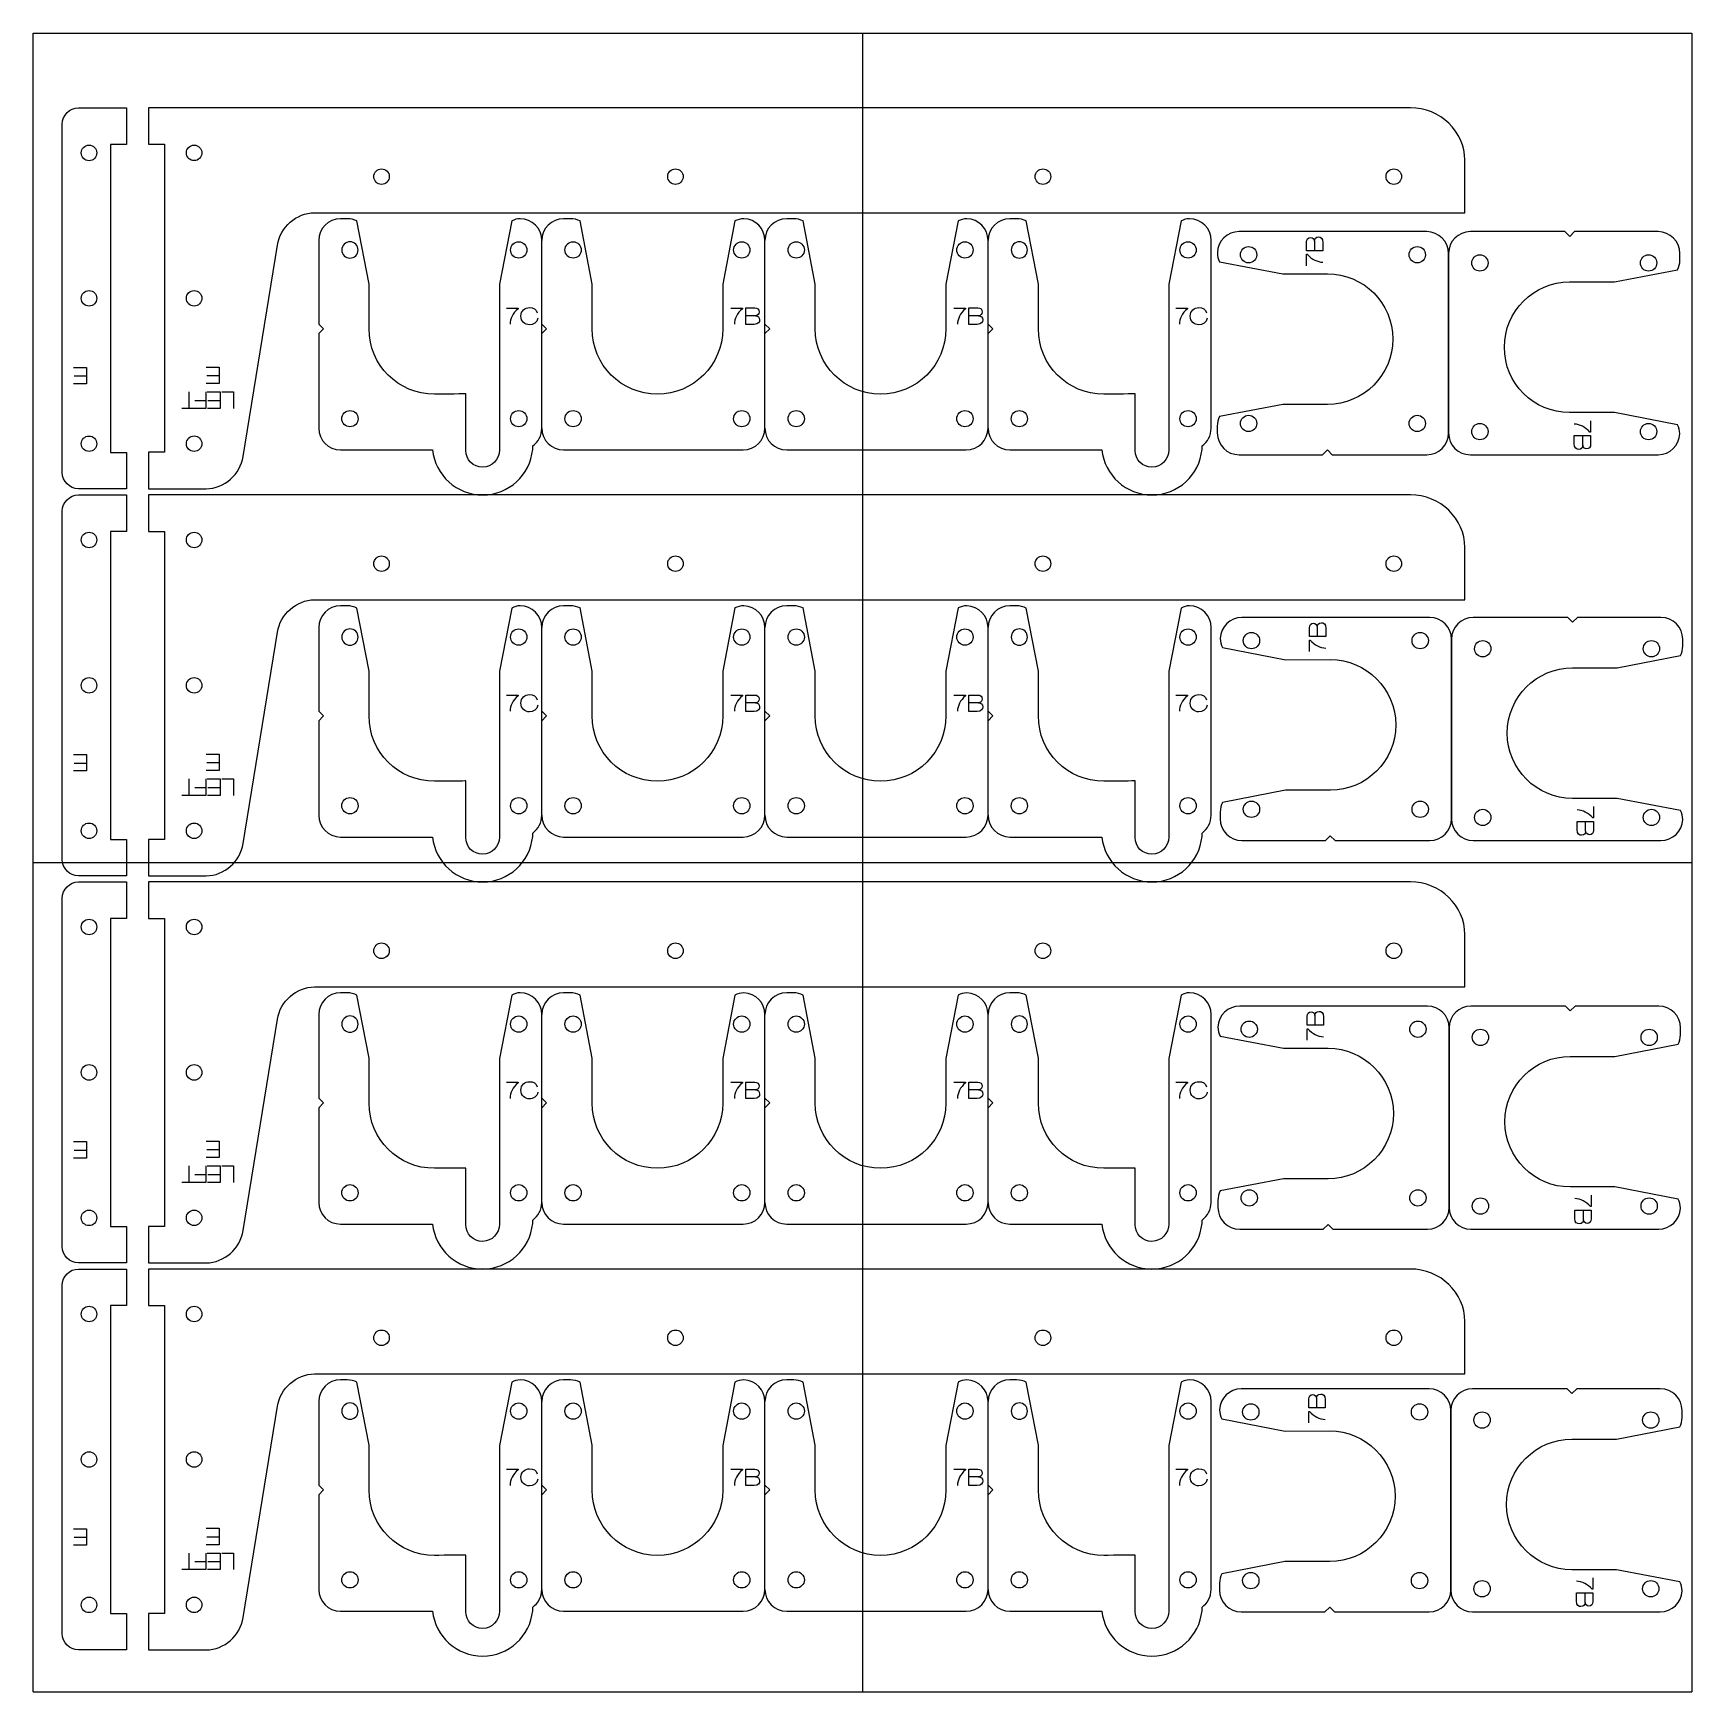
# Model space of a CAD drawing. Header units: millimetres. Extents: x 0 to 305, y -305 to 0.
import ezdxf

# ---------------------------------------------------------------- set-up
doc = ezdxf.new("R2010")
doc.units = ezdxf.units.MM
doc.layers.add('CUTS', color=1, linetype='Continuous', true_color=0xff0000)
doc.layers.add('TEXT', color=5, linetype='Continuous', true_color=0x0000ff)
doc.layers.add('laser bed referance', color=3, linetype='Continuous', lineweight=25, true_color=0x00ff00)
doc.layers.add('Referance lines', color=2, linetype='Continuous', lineweight=25, true_color=0xffff00)

msp = doc.modelspace()

# ---------------------------------------------------------------- linework, layer by layer
at = {"layer": 'CUTS', "color": 1, "lineweight": 25, "true_color": 0xff0000}
for p, q in [((8.34, -13.72), (17.17, -13.73)), ((221.6, -77.47), (236.96, -77.47)), ((238.72, -77.47), (256.1, -77.47)), ((8.34, -84.85), (17.17, -84.85)), ((222.13, -148.37), (237.48, -148.37)), ((239.25, -148.37), (256.63, -148.37)), ((8.34, -155.98), (17.17, -155.98)), ((221.71, -219.78), (237.06, -219.78)), ((238.83, -219.78), (256.21, -219.78)), ((8.34, -227.1), (17.17, -227.1)), ((222.01, -290.11), (237.36, -290.11)), ((239.13, -290.11), (256.51, -290.11))]:
    msp.add_line(p, q, dxfattribs=at)
for points in [[(17.17, -13.73), (17.17, -20.43), (14.22, -20.43), (14.22, -77.03), (17.17, -77.03), (17.17, -83.72), (8.35, -83.72)], [(253.08, -13.72), (21.17, -13.72), (21.17, -20.42), (21.17, -20.42)], [(5.34, -80.72), (5.34, -16.72)], [(21.17, -20.42), (24.12, -20.42), (24.12, -77.02), (21.17, -77.02), (21.17, -83.72), (21.17, -83.72), (31.79, -83.72)], [(51.69, -33), (59.3, -33), (263.08, -33)], [(57.72, -34.09), (56.47, -34.09)], [(61.72, -54.34), (61.72, -46.11), (59.49, -34.51)], [(87.95, -34.51), (85.72, -46.14), (85.7, -76.59)], [(98.73, -34.09), (97.47, -34.09)], [(102.72, -54.34), (102.73, -46.12), (100.49, -34.51)], [(128.95, -34.51), (126.72, -46.13), (126.72, -54.34)], [(139.73, -34.09), (138.47, -34.09)], [(143.72, -54.34), (143.73, -46.12), (141.49, -34.51)], [(169.95, -34.51), (167.72, -46.13), (167.72, -54.34)], [(180.72, -34.09), (179.47, -34.09)], [(184.72, -54.34), (184.72, -46.11), (182.49, -34.51)], [(210.95, -34.51), (208.72, -46.14), (208.7, -76.59)], [(256.1, -36.47), (221.6, -36.47)], [(298.6, -36.47), (283.25, -36.47), (282.36, -37.35), (281.48, -36.47), (264.1, -36.47), (264.1, -36.47)], [(38.56, -77.77), (44.92, -38.95)], [(52.47, -38.09), (52.47, -53.45), (53.36, -54.33), (52.47, -55.21), (52.47, -72.59)], [(93.47, -72.59), (93.47, -38.09)], [(134.47, -72.59), (134.47, -38.09)], [(175.47, -72.59), (175.47, -38.09)], [(216.47, -72.59), (216.47, -38.09)], [(218.01, -41.99), (229.64, -44.22), (237.85, -44.22)], [(260.1, -73.47), (260.1, -40.47)], [(260.1, -40.47), (260.1, -73.47)], [(302.6, -41.73), (302.6, -40.47)], [(282.35, -45.72), (290.57, -45.72), (302.19, -43.49)], [(93.47, -53.45), (94.35, -54.33), (93.47, -55.21)], [(134.47, -53.45), (135.36, -54.33), (134.47, -55.21)], [(175.47, -53.45), (176.36, -54.33), (175.47, -55.21)], [(79.48, -76.67), (79.48, -66.29)], [(202.48, -76.67), (202.48, -66.29)], [(237.85, -68.22), (229.63, -68.22), (218.02, -70.45)], [(302.19, -71.95), (290.56, -69.71), (282.35, -69.72)], [(217.6, -72.21), (217.6, -73.47)], [(91.79, -76.51), (91.79, -75.85)], [(214.79, -76.51), (214.79, -75.85)], [(56.47, -76.59), (73.39, -76.59)], [(97.47, -76.59), (130.47, -76.59)], [(138.47, -76.59), (171.47, -76.59)], [(179.47, -76.59), (196.39, -76.59)], [(236.96, -77.47), (237.84, -76.59), (238.72, -77.47)], [(264.1, -77.47), (298.6, -77.47)], [(17.17, -84.85), (17.17, -91.55), (14.22, -91.55), (14.22, -148.15), (17.17, -148.15), (17.17, -154.85), (8.35, -154.85)], [(253.08, -84.85), (21.17, -84.85), (21.17, -91.55), (21.17, -91.55)], [(5.34, -151.85), (5.34, -87.85)], [(21.17, -91.55), (24.12, -91.55), (24.12, -148.15), (21.17, -148.15), (21.17, -154.85), (21.17, -154.85), (31.79, -154.85)], [(51.69, -104.13), (59.3, -104.13), (263.08, -104.13)], [(57.72, -105.22), (56.47, -105.22)], [(61.72, -125.47), (61.72, -117.23), (59.49, -105.64)], [(87.95, -105.64), (85.72, -117.26), (85.7, -147.72)], [(98.73, -105.22), (97.47, -105.22)], [(102.72, -125.47), (102.73, -117.25), (100.49, -105.63)], [(128.95, -105.63), (126.72, -117.26), (126.72, -125.47)], [(139.73, -105.22), (138.47, -105.22)], [(143.72, -125.47), (143.73, -117.25), (141.49, -105.63)], [(169.95, -105.63), (167.72, -117.26), (167.72, -125.47)], [(180.72, -105.22), (179.47, -105.22)], [(184.72, -125.47), (184.72, -117.23), (182.49, -105.64)], [(210.95, -105.64), (208.72, -117.26), (208.7, -147.72)], [(52.47, -109.22), (52.47, -124.57), (53.36, -125.46), (52.47, -126.34), (52.47, -143.72)], [(93.47, -143.72), (93.47, -109.22)], [(134.47, -143.72), (134.47, -109.22)], [(175.47, -143.72), (175.47, -109.22)], [(216.47, -143.72), (216.47, -109.22)], [(256.63, -107.37), (222.13, -107.37)], [(299.13, -107.37), (283.78, -107.37), (282.89, -108.25), (282.01, -107.37), (264.63, -107.37), (264.63, -107.37)], [(38.56, -148.9), (44.92, -110.08)], [(260.63, -144.37), (260.63, -111.37)], [(260.63, -111.37), (260.63, -144.37)], [(303.13, -112.63), (303.13, -111.37)], [(218.54, -112.89), (230.17, -115.13), (238.38, -115.12)], [(282.88, -116.62), (291.1, -116.62), (302.72, -114.39)], [(93.47, -124.57), (94.35, -125.46), (93.47, -126.34)], [(134.47, -124.57), (135.36, -125.46), (134.47, -126.34)], [(175.47, -124.57), (176.36, -125.46), (175.47, -126.34)], [(79.48, -147.79), (79.48, -137.42)], [(202.48, -147.79), (202.48, -137.41)], [(238.38, -139.12), (230.16, -139.12), (218.54, -141.35)], [(218.13, -143.12), (218.13, -144.37)], [(302.72, -142.85), (291.09, -140.62), (282.88, -140.62)], [(56.47, -147.72), (73.39, -147.72)], [(91.79, -147.64), (91.79, -146.98)], [(97.47, -147.72), (130.47, -147.72)], [(138.47, -147.72), (171.47, -147.72)], [(179.47, -147.72), (196.39, -147.72)], [(214.79, -147.64), (214.79, -146.98)], [(237.48, -148.37), (238.37, -147.49), (239.25, -148.37)], [(264.63, -148.37), (299.13, -148.37)], [(17.17, -155.98), (17.17, -162.68), (14.22, -162.68), (14.22, -219.28), (17.17, -219.28), (17.17, -225.98), (8.35, -225.98)], [(253.08, -155.97), (21.17, -155.97), (21.17, -162.67), (21.17, -162.67)], [(5.34, -222.98), (5.34, -158.98)], [(21.17, -162.67), (24.12, -162.67), (24.12, -219.27), (21.17, -219.27), (21.17, -225.97), (21.17, -225.97), (31.79, -225.97)], [(51.69, -175.26), (59.3, -175.26), (263.08, -175.26)], [(57.72, -176.35), (56.47, -176.35)], [(61.72, -196.6), (61.72, -188.36), (59.49, -176.76)], [(87.95, -176.76), (85.72, -188.39), (85.7, -218.85)], [(98.73, -176.35), (97.47, -176.35)], [(102.72, -196.6), (102.73, -188.38), (100.49, -176.76)], [(128.95, -176.76), (126.72, -188.39), (126.72, -196.6)], [(139.73, -176.35), (138.47, -176.35)], [(143.72, -196.6), (143.73, -188.38), (141.49, -176.76)], [(169.95, -176.76), (167.72, -188.39), (167.72, -196.6)], [(180.72, -176.35), (179.47, -176.35)], [(184.72, -196.6), (184.72, -188.36), (182.49, -176.76)], [(210.95, -176.76), (208.72, -188.39), (208.7, -218.85)], [(256.21, -178.78), (221.71, -178.78)], [(298.71, -178.78), (283.36, -178.78), (282.47, -179.67), (281.59, -178.78), (264.21, -178.78), (264.21, -178.78)], [(38.56, -220.02), (44.92, -181.2)], [(52.47, -180.35), (52.47, -195.7), (53.36, -196.58), (52.47, -197.47), (52.47, -214.85)], [(93.47, -214.85), (93.47, -180.35)], [(134.47, -214.85), (134.47, -180.35)], [(175.47, -214.85), (175.47, -180.35)], [(216.47, -214.85), (216.47, -180.35)], [(260.21, -182.78), (260.21, -215.78)], [(260.21, -215.78), (260.21, -182.78)], [(302.71, -184.04), (302.71, -182.78)], [(218.12, -184.3), (229.75, -186.54), (237.96, -186.53)], [(282.46, -188.03), (290.68, -188.04), (302.3, -185.8)], [(93.47, -195.7), (94.35, -196.58), (93.47, -197.47)], [(134.47, -195.7), (135.36, -196.58), (134.47, -197.47)], [(175.47, -195.7), (176.36, -196.58), (175.47, -197.47)], [(79.48, -218.92), (79.48, -208.54)], [(202.48, -218.92), (202.48, -208.54)], [(237.96, -210.53), (229.74, -210.53), (218.12, -212.76)], [(302.3, -214.26), (290.67, -212.03), (282.46, -212.03)], [(217.71, -214.53), (217.71, -215.78)], [(56.47, -218.85), (73.39, -218.85)], [(91.79, -218.76), (91.79, -218.1)], [(97.47, -218.85), (130.47, -218.85)], [(138.47, -218.85), (171.47, -218.85)], [(179.47, -218.85), (196.39, -218.85)], [(214.79, -218.76), (214.79, -218.1)], [(237.06, -219.78), (237.95, -218.9), (238.83, -219.78)], [(264.21, -219.78), (298.71, -219.78)], [(17.17, -227.1), (17.17, -233.8), (14.22, -233.8), (14.22, -290.4), (17.17, -290.4), (17.17, -297.1), (8.35, -297.1)], [(253.08, -227.1), (21.17, -227.1), (21.17, -233.8), (21.17, -233.8)], [(5.34, -294.1), (5.34, -230.1)], [(21.17, -233.8), (24.12, -233.8), (24.12, -290.4), (21.17, -290.4), (21.17, -297.1), (21.17, -297.1), (31.79, -297.1)], [(51.69, -246.38), (59.3, -246.38), (263.08, -246.38)], [(57.72, -247.47), (56.47, -247.47)], [(61.72, -267.72), (61.72, -259.49), (59.49, -247.89)], [(87.95, -247.89), (85.72, -259.51), (85.7, -289.97)], [(98.73, -247.47), (97.47, -247.47)], [(102.72, -267.72), (102.73, -259.5), (100.49, -247.89)], [(128.95, -247.89), (126.72, -259.51), (126.72, -267.72)], [(139.73, -247.47), (138.47, -247.47)], [(143.72, -267.72), (143.73, -259.5), (141.49, -247.89)], [(169.95, -247.89), (167.72, -259.51), (167.72, -267.72)], [(180.72, -247.47), (179.47, -247.47)], [(184.72, -267.72), (184.72, -259.49), (182.49, -247.89)], [(210.95, -247.89), (208.72, -259.51), (208.7, -289.97)], [(256.51, -249.11), (222.01, -249.11)], [(299.01, -249.11), (283.66, -249.11), (282.77, -249.99), (281.89, -249.11), (264.51, -249.11), (264.51, -249.11)], [(38.56, -291.15), (44.92, -252.33)], [(52.47, -251.47), (52.47, -266.83), (53.36, -267.71), (52.47, -268.59), (52.47, -285.97)], [(93.47, -285.97), (93.47, -251.47)], [(134.47, -285.97), (134.47, -251.47)], [(175.47, -285.97), (175.47, -251.47)], [(216.47, -285.97), (216.47, -251.47)], [(218.42, -254.63), (230.05, -256.87), (238.26, -256.86)], [(260.51, -253.11), (260.51, -286.11)], [(260.51, -286.11), (260.51, -253.11)], [(303.01, -254.37), (303.01, -253.11)], [(282.76, -258.36), (290.98, -258.36), (302.6, -256.13)], [(93.47, -266.83), (94.35, -267.71), (93.47, -268.59)], [(134.47, -266.83), (135.36, -267.71), (134.47, -268.59)], [(175.47, -266.83), (176.36, -267.71), (175.47, -268.59)], [(79.48, -290.05), (79.48, -279.67)], [(202.48, -290.05), (202.48, -279.67)], [(238.26, -280.86), (230.04, -280.86), (218.42, -283.09)], [(302.6, -284.59), (290.97, -282.36), (282.76, -282.36)], [(218.01, -284.85), (218.01, -286.11)], [(91.79, -289.89), (91.79, -289.23)], [(214.79, -289.89), (214.79, -289.23)], [(237.36, -290.11), (238.25, -289.23), (239.13, -290.11)], [(56.47, -289.97), (73.39, -289.97)], [(97.47, -289.97), (130.47, -289.97)], [(138.47, -289.97), (171.47, -289.97)], [(179.47, -289.97), (196.39, -289.97)], [(264.51, -290.11), (299.01, -290.11)]]:
    msp.add_lwpolyline(points, dxfattribs=at)
for points in [[(5.34, -16.72), (5.34, -15.07), (6.69, -13.72), (8.34, -13.72)], [(263.08, -23.36), (263.08, -18.06), (258.58, -13.72), (253.08, -13.72)], [(8.84, -22), (8.84, -21.21), (9.47, -20.58), (10.26, -20.58)], [(10.26, -20.58), (11.05, -20.58), (11.69, -21.21), (11.69, -22)], [(28.15, -22), (28.15, -21.21), (28.79, -20.57), (29.58, -20.57)], [(29.58, -20.57), (30.36, -20.57), (31, -21.21), (31, -22)], [(10.26, -23.43), (9.47, -23.43), (8.84, -22.79), (8.84, -22)], [(11.69, -22), (11.69, -22.79), (11.05, -23.43), (10.26, -23.43)], [(29.58, -23.42), (28.79, -23.42), (28.15, -22.78), (28.15, -22)], [(31, -22), (31, -22.78), (30.36, -23.42), (29.58, -23.42)], [(263.08, -33), (263.08, -33), (263.08, -28.66), (263.08, -23.36)], [(62.59, -26.36), (62.59, -25.57), (63.23, -24.94), (64.01, -24.94)], [(64.01, -27.79), (63.23, -27.79), (62.59, -27.15), (62.59, -26.36)], [(64.01, -24.94), (64.8, -24.94), (65.44, -25.57), (65.44, -26.36)], [(65.44, -26.36), (65.44, -27.15), (64.8, -27.79), (64.01, -27.79)], [(116.6, -26.36), (116.6, -25.57), (117.24, -24.94), (118.02, -24.94)], [(118.02, -27.79), (117.24, -27.79), (116.6, -27.15), (116.6, -26.36)], [(118.02, -24.94), (118.81, -24.94), (119.45, -25.57), (119.45, -26.36)], [(119.45, -26.36), (119.45, -27.15), (118.81, -27.79), (118.02, -27.79)], [(184.13, -26.36), (184.13, -25.57), (184.77, -24.94), (185.56, -24.94)], [(185.56, -27.79), (184.77, -27.79), (184.13, -27.15), (184.13, -26.36)], [(185.56, -24.94), (186.35, -24.94), (186.98, -25.57), (186.98, -26.36)], [(186.98, -26.36), (186.98, -27.15), (186.35, -27.79), (185.56, -27.79)], [(248.61, -26.36), (248.61, -25.57), (249.24, -24.94), (250.03, -24.94)], [(250.03, -27.79), (249.24, -27.79), (248.61, -27.15), (248.61, -26.36)], [(250.03, -24.94), (250.82, -24.94), (251.46, -25.57), (251.46, -26.36)], [(251.46, -26.36), (251.46, -27.15), (250.82, -27.79), (250.03, -27.79)], [(44.92, -38.95), (45.34, -35.68), (48.39, -33), (51.69, -33)], [(56.47, -34.09), (54.26, -34.09), (52.47, -35.88), (52.47, -38.09)], [(59.49, -34.51), (58.96, -34.25), (58.36, -34.09), (57.72, -34.09)], [(89.47, -34.09), (88.84, -34.09), (88.49, -34.25), (87.95, -34.51)], [(93.47, -38.09), (93.47, -35.88), (91.68, -34.09), (89.47, -34.09)], [(97.47, -34.09), (95.26, -34.09), (93.47, -35.88), (93.47, -38.09)], [(100.49, -34.51), (99.96, -34.25), (99.36, -34.09), (98.73, -34.09)], [(130.6, -34.1), (130.01, -34.12), (129.45, -34.26), (128.95, -34.51)], [(134.47, -38.09), (134.47, -35.93), (132.75, -34.17), (130.6, -34.1)], [(138.47, -34.09), (136.26, -34.09), (134.47, -35.88), (134.47, -38.09)], [(141.49, -34.51), (140.96, -34.25), (140.36, -34.09), (139.73, -34.09)], [(171.6, -34.1), (171.01, -34.12), (170.45, -34.26), (169.95, -34.51)], [(175.47, -38.09), (175.47, -35.93), (173.75, -34.17), (171.6, -34.1)], [(179.47, -34.09), (177.26, -34.09), (175.47, -35.88), (175.47, -38.09)], [(182.49, -34.51), (181.96, -34.25), (181.36, -34.09), (180.72, -34.09)], [(212.47, -34.09), (211.84, -34.09), (211.49, -34.25), (210.95, -34.51)], [(216.47, -38.09), (216.47, -35.88), (214.68, -34.09), (212.47, -34.09)], [(221.6, -36.47), (219.44, -36.47), (217.68, -38.19), (217.61, -40.34)], [(260.1, -40.47), (260.1, -38.26), (258.31, -36.47), (256.1, -36.47)], [(264.1, -36.47), (261.89, -36.47), (260.1, -38.26), (260.1, -40.47)], [(302.6, -40.47), (302.6, -38.26), (300.81, -36.47), (298.6, -36.47)], [(58.22, -38.34), (57.39, -38.34), (56.72, -39.02), (56.72, -39.84)], [(59.72, -39.84), (59.72, -39.02), (59.05, -38.34), (58.22, -38.34)], [(87.72, -39.84), (87.72, -39.02), (88.39, -38.34), (89.22, -38.34)], [(89.22, -38.34), (90.05, -38.34), (90.72, -39.02), (90.72, -39.84)], [(97.72, -39.84), (97.72, -39.02), (98.39, -38.34), (99.22, -38.34)], [(99.22, -38.34), (100.05, -38.34), (100.72, -39.02), (100.72, -39.84)], [(128.72, -39.84), (128.72, -39.02), (129.39, -38.34), (130.22, -38.34)], [(130.22, -38.34), (131.05, -38.34), (131.72, -39.02), (131.72, -39.84)], [(138.72, -39.84), (138.72, -39.02), (139.39, -38.34), (140.22, -38.34)], [(140.22, -38.34), (141.05, -38.34), (141.72, -39.02), (141.72, -39.84)], [(169.72, -39.84), (169.72, -39.02), (170.39, -38.34), (171.22, -38.34)], [(171.22, -38.34), (172.05, -38.34), (172.72, -39.02), (172.72, -39.84)], [(181.22, -38.34), (180.39, -38.34), (179.72, -39.02), (179.72, -39.84)], [(182.72, -39.84), (182.72, -39.02), (182.05, -38.34), (181.22, -38.34)], [(210.72, -39.84), (210.72, -39.02), (211.39, -38.34), (212.22, -38.34)], [(212.22, -38.34), (213.05, -38.34), (213.72, -39.02), (213.72, -39.84)], [(221.85, -40.72), (221.85, -39.89), (222.52, -39.22), (223.35, -39.22)], [(223.35, -39.22), (224.18, -39.22), (224.85, -39.89), (224.85, -40.72)], [(252.85, -40.72), (252.85, -39.89), (253.52, -39.22), (254.35, -39.22)], [(254.35, -39.22), (255.18, -39.22), (255.85, -39.89), (255.85, -40.72)], [(56.72, -39.84), (56.72, -40.67), (57.39, -41.34), (58.22, -41.34)], [(58.22, -41.34), (59.05, -41.34), (59.72, -40.67), (59.72, -39.84)], [(89.22, -41.34), (88.39, -41.34), (87.72, -40.67), (87.72, -39.84)], [(90.72, -39.84), (90.72, -40.67), (90.05, -41.34), (89.22, -41.34)], [(99.22, -41.34), (98.39, -41.34), (97.72, -40.67), (97.72, -39.84)], [(100.72, -39.84), (100.72, -40.67), (100.05, -41.34), (99.22, -41.34)], [(130.22, -41.34), (129.39, -41.34), (128.72, -40.67), (128.72, -39.84)], [(131.72, -39.84), (131.72, -40.67), (131.05, -41.34), (130.22, -41.34)], [(140.22, -41.34), (139.39, -41.34), (138.72, -40.67), (138.72, -39.84)], [(141.72, -39.84), (141.72, -40.67), (141.05, -41.34), (140.22, -41.34)], [(171.22, -41.34), (170.39, -41.34), (169.72, -40.67), (169.72, -39.84)], [(172.72, -39.84), (172.72, -40.67), (172.05, -41.34), (171.22, -41.34)], [(179.72, -39.84), (179.72, -40.67), (180.39, -41.34), (181.22, -41.34)], [(181.22, -41.34), (182.05, -41.34), (182.72, -40.67), (182.72, -39.84)], [(212.22, -41.34), (211.39, -41.34), (210.72, -40.67), (210.72, -39.84)], [(213.72, -39.84), (213.72, -40.67), (213.05, -41.34), (212.22, -41.34)], [(217.61, -40.34), (217.63, -40.93), (217.77, -41.49), (218.01, -41.99)], [(223.35, -42.22), (222.52, -42.22), (221.85, -41.55), (221.85, -40.72)], [(224.85, -40.72), (224.85, -41.55), (224.18, -42.22), (223.35, -42.22)], [(254.35, -42.22), (253.52, -42.22), (252.85, -41.55), (252.85, -40.72)], [(255.85, -40.72), (255.85, -41.55), (255.18, -42.22), (254.35, -42.22)], [(264.35, -42.22), (264.35, -41.39), (265.02, -40.72), (265.85, -40.72)], [(265.85, -43.72), (265.02, -43.72), (264.35, -43.05), (264.35, -42.22)], [(265.85, -40.72), (266.68, -40.72), (267.35, -41.39), (267.35, -42.22)], [(267.35, -42.22), (267.35, -43.05), (266.68, -43.72), (265.85, -43.72)], [(295.35, -42.22), (295.35, -41.39), (296.02, -40.72), (296.85, -40.72)], [(296.85, -43.72), (296.02, -43.72), (295.35, -43.05), (295.35, -42.22)], [(296.85, -40.72), (297.68, -40.72), (298.35, -41.39), (298.35, -42.22)], [(298.35, -42.22), (298.35, -43.05), (297.68, -43.72), (296.85, -43.72)], [(302.19, -43.49), (302.45, -42.96), (302.6, -42.36), (302.6, -41.73)], [(237.85, -44.22), (244.48, -44.22), (249.85, -49.59), (249.85, -56.22)], [(270.35, -57.72), (270.35, -51.09), (275.73, -45.72), (282.35, -45.72)], [(8.84, -48.73), (8.84, -47.94), (9.47, -47.3), (10.26, -47.3)], [(10.26, -50.15), (9.47, -50.15), (8.84, -49.51), (8.84, -48.73)], [(10.26, -47.3), (11.05, -47.3), (11.69, -47.94), (11.69, -48.73)], [(11.69, -48.73), (11.69, -49.51), (11.05, -50.15), (10.26, -50.15)], [(28.15, -48.72), (28.15, -47.93), (28.79, -47.3), (29.58, -47.3)], [(29.58, -50.14), (28.79, -50.14), (28.15, -49.51), (28.15, -48.72)], [(29.58, -47.3), (30.36, -47.3), (31, -47.93), (31, -48.72)], [(31, -48.72), (31, -49.51), (30.36, -50.14), (29.58, -50.14)], [(73.72, -66.34), (67.1, -66.34), (61.72, -60.97), (61.72, -54.34)], [(114.72, -66.34), (108.09, -66.34), (102.72, -60.97), (102.72, -54.34)], [(126.72, -54.34), (126.72, -60.97), (121.35, -66.34), (114.72, -66.34)], [(155.72, -66.34), (149.09, -66.34), (143.72, -60.97), (143.72, -54.34)], [(167.72, -54.34), (167.72, -60.97), (162.35, -66.34), (155.72, -66.34)], [(196.72, -66.34), (190.09, -66.34), (184.72, -60.97), (184.72, -54.34)], [(249.85, -56.22), (249.85, -62.85), (244.48, -68.22), (237.85, -68.22)], [(282.35, -69.72), (275.73, -69.72), (270.35, -64.35), (270.35, -57.72)], [(79.48, -66.29), (79.48, -66.29), (75.81, -66.34), (73.72, -66.34)], [(202.48, -66.29), (202.48, -66.29), (198.81, -66.34), (196.72, -66.34)], [(56.72, -70.84), (56.72, -70.02), (57.39, -69.34), (58.22, -69.34)], [(58.22, -69.34), (59.05, -69.34), (59.72, -70.02), (59.72, -70.84)], [(87.72, -70.84), (87.72, -70.02), (88.39, -69.34), (89.22, -69.34)], [(89.22, -69.34), (90.05, -69.34), (90.72, -70.02), (90.72, -70.84)], [(97.72, -70.84), (97.72, -70.02), (98.39, -69.34), (99.22, -69.34)], [(99.22, -69.34), (100.05, -69.34), (100.72, -70.02), (100.72, -70.84)], [(128.72, -70.84), (128.72, -70.02), (129.39, -69.34), (130.22, -69.34)], [(130.22, -69.34), (131.05, -69.34), (131.72, -70.02), (131.72, -70.84)], [(138.72, -70.84), (138.72, -70.02), (139.39, -69.34), (140.22, -69.34)], [(140.22, -69.34), (141.05, -69.34), (141.72, -70.02), (141.72, -70.84)], [(169.72, -70.84), (169.72, -70.02), (170.39, -69.34), (171.22, -69.34)], [(171.22, -69.34), (172.05, -69.34), (172.72, -70.02), (172.72, -70.84)], [(179.72, -70.84), (179.72, -70.02), (180.39, -69.34), (181.22, -69.34)], [(181.22, -69.34), (182.05, -69.34), (182.72, -70.02), (182.72, -70.84)], [(210.72, -70.84), (210.72, -70.02), (211.39, -69.34), (212.22, -69.34)], [(212.22, -69.34), (213.05, -69.34), (213.72, -70.02), (213.72, -70.84)], [(52.47, -72.59), (52.47, -74.8), (54.26, -76.59), (56.47, -76.59)], [(58.22, -72.34), (57.39, -72.34), (56.72, -71.67), (56.72, -70.84)], [(59.72, -70.84), (59.72, -71.67), (59.05, -72.34), (58.22, -72.34)], [(89.22, -72.34), (88.39, -72.34), (87.72, -71.67), (87.72, -70.84)], [(90.72, -70.84), (90.72, -71.67), (90.05, -72.34), (89.22, -72.34)], [(91.79, -75.85), (92.81, -75.13), (93.47, -73.94), (93.47, -72.59)], [(93.47, -72.59), (93.47, -74.8), (95.26, -76.59), (97.47, -76.59)], [(99.22, -72.34), (98.39, -72.34), (97.72, -71.67), (97.72, -70.84)], [(100.72, -70.84), (100.72, -71.67), (100.05, -72.34), (99.22, -72.34)], [(130.22, -72.34), (129.39, -72.34), (128.72, -71.67), (128.72, -70.84)], [(131.72, -70.84), (131.72, -71.67), (131.05, -72.34), (130.22, -72.34)], [(130.47, -76.59), (132.68, -76.59), (134.47, -74.8), (134.47, -72.59)], [(134.47, -72.59), (134.47, -74.8), (136.26, -76.59), (138.47, -76.59)], [(140.22, -72.34), (139.39, -72.34), (138.72, -71.67), (138.72, -70.84)], [(141.72, -70.84), (141.72, -71.67), (141.05, -72.34), (140.22, -72.34)], [(171.22, -72.34), (170.39, -72.34), (169.72, -71.67), (169.72, -70.84)], [(172.72, -70.84), (172.72, -71.67), (172.05, -72.34), (171.22, -72.34)], [(171.47, -76.59), (173.68, -76.59), (175.47, -74.8), (175.47, -72.59)], [(175.47, -72.59), (175.47, -74.8), (177.26, -76.59), (179.47, -76.59)], [(181.22, -72.34), (180.39, -72.34), (179.72, -71.67), (179.72, -70.84)], [(182.72, -70.84), (182.72, -71.67), (182.05, -72.34), (181.22, -72.34)], [(212.22, -72.34), (211.39, -72.34), (210.72, -71.67), (210.72, -70.84)], [(213.72, -70.84), (213.72, -71.67), (213.05, -72.34), (212.22, -72.34)], [(214.79, -75.85), (215.81, -75.13), (216.47, -73.94), (216.47, -72.59)], [(218.02, -70.45), (217.75, -70.98), (217.6, -71.58), (217.6, -72.21)], [(221.85, -71.72), (221.85, -70.89), (222.52, -70.22), (223.35, -70.22)], [(223.35, -73.22), (222.52, -73.22), (221.85, -72.55), (221.85, -71.72)], [(223.35, -70.22), (224.18, -70.22), (224.85, -70.89), (224.85, -71.72)], [(224.85, -71.72), (224.85, -72.55), (224.18, -73.22), (223.35, -73.22)], [(252.85, -71.72), (252.85, -70.89), (253.52, -70.22), (254.35, -70.22)], [(254.35, -73.22), (253.52, -73.22), (252.85, -72.55), (252.85, -71.72)], [(254.35, -70.22), (255.18, -70.22), (255.85, -70.89), (255.85, -71.72)], [(255.85, -71.72), (255.85, -72.55), (255.18, -73.22), (254.35, -73.22)], [(264.35, -73.22), (264.35, -72.39), (265.02, -71.72), (265.85, -71.72)], [(265.85, -71.72), (266.68, -71.72), (267.35, -72.39), (267.35, -73.22)], [(295.35, -73.22), (295.35, -72.39), (296.02, -71.72), (296.85, -71.72)], [(296.85, -71.72), (297.68, -71.72), (298.35, -72.39), (298.35, -73.22)], [(302.6, -73.6), (302.58, -73.01), (302.44, -72.45), (302.19, -71.95)], [(8.84, -75.45), (8.84, -74.66), (9.47, -74.03), (10.26, -74.03)], [(10.26, -76.87), (9.47, -76.87), (8.84, -76.24), (8.84, -75.45)], [(10.26, -74.03), (11.05, -74.03), (11.69, -74.66), (11.69, -75.45)], [(11.69, -75.45), (11.69, -76.24), (11.05, -76.87), (10.26, -76.87)], [(28.15, -75.44), (28.15, -74.66), (28.79, -74.02), (29.58, -74.02)], [(29.58, -76.87), (28.79, -76.87), (28.15, -76.23), (28.15, -75.44)], [(29.58, -74.02), (30.36, -74.02), (31, -74.66), (31, -75.44)], [(31, -75.44), (31, -76.23), (30.36, -76.87), (29.58, -76.87)], [(217.6, -73.47), (217.6, -75.68), (219.39, -77.47), (221.6, -77.47)], [(256.1, -77.47), (258.31, -77.47), (260.1, -75.68), (260.1, -73.47)], [(260.1, -73.47), (260.1, -75.68), (261.89, -77.47), (264.1, -77.47)], [(265.85, -74.72), (265.02, -74.72), (264.35, -74.05), (264.35, -73.22)], [(267.35, -73.22), (267.35, -74.05), (266.68, -74.72), (265.85, -74.72)], [(296.85, -74.72), (296.02, -74.72), (295.35, -74.05), (295.35, -73.22)], [(298.35, -73.22), (298.35, -74.05), (297.68, -74.72), (296.85, -74.72)], [(298.6, -77.47), (300.77, -77.47), (302.53, -75.75), (302.6, -73.6)], [(31.79, -83.72), (35.09, -83.72), (38.14, -81.04), (38.56, -77.77)], [(73.39, -76.59), (73.89, -81.23), (77.81, -84.85), (82.59, -84.85)], [(82.59, -79.77), (80.87, -79.77), (79.48, -78.38), (79.48, -76.67)], [(82.59, -84.85), (87.39, -84.85), (91.33, -81.19), (91.79, -76.51)], [(85.7, -76.59), (85.7, -78.31), (84.3, -79.77), (82.59, -79.77)], [(196.39, -76.59), (196.89, -81.23), (200.81, -84.85), (205.59, -84.85)], [(205.59, -79.77), (203.87, -79.77), (202.48, -78.38), (202.48, -76.67)], [(205.59, -84.85), (210.39, -84.85), (214.33, -81.19), (214.79, -76.51)], [(208.7, -76.59), (208.7, -78.31), (207.3, -79.77), (205.59, -79.77)], [(8.35, -83.72), (6.69, -83.72), (5.34, -82.38), (5.34, -80.72)], [(5.34, -87.85), (5.34, -86.2), (6.69, -84.85), (8.34, -84.85)], [(263.08, -94.49), (263.08, -89.19), (258.58, -84.85), (253.08, -84.85)], [(8.84, -93.13), (8.84, -92.34), (9.47, -91.7), (10.26, -91.7)], [(10.26, -94.55), (9.47, -94.55), (8.84, -93.91), (8.84, -93.13)], [(10.26, -91.7), (11.05, -91.7), (11.69, -92.34), (11.69, -93.13)], [(11.69, -93.13), (11.69, -93.91), (11.05, -94.55), (10.26, -94.55)], [(28.15, -93.12), (28.15, -92.34), (28.79, -91.7), (29.58, -91.7)], [(29.58, -94.55), (28.79, -94.55), (28.15, -93.91), (28.15, -93.12)], [(29.58, -91.7), (30.36, -91.7), (31, -92.34), (31, -93.12)], [(31, -93.12), (31, -93.91), (30.36, -94.55), (29.58, -94.55)], [(263.08, -104.13), (263.08, -104.13), (263.08, -99.79), (263.08, -94.49)], [(62.59, -97.49), (62.59, -96.7), (63.23, -96.06), (64.01, -96.06)], [(64.01, -98.91), (63.23, -98.91), (62.59, -98.27), (62.59, -97.49)], [(64.01, -96.06), (64.8, -96.06), (65.44, -96.7), (65.44, -97.49)], [(65.44, -97.49), (65.44, -98.27), (64.8, -98.91), (64.01, -98.91)], [(116.6, -97.49), (116.6, -96.7), (117.24, -96.06), (118.02, -96.06)], [(118.02, -98.91), (117.24, -98.91), (116.6, -98.27), (116.6, -97.49)], [(118.02, -96.06), (118.81, -96.06), (119.45, -96.7), (119.45, -97.49)], [(119.45, -97.49), (119.45, -98.27), (118.81, -98.91), (118.02, -98.91)], [(184.13, -97.49), (184.13, -96.7), (184.77, -96.06), (185.56, -96.06)], [(185.56, -98.91), (184.77, -98.91), (184.13, -98.27), (184.13, -97.49)], [(185.56, -96.06), (186.35, -96.06), (186.98, -96.7), (186.98, -97.49)], [(186.98, -97.49), (186.98, -98.27), (186.35, -98.91), (185.56, -98.91)], [(248.61, -97.49), (248.61, -96.7), (249.24, -96.06), (250.03, -96.06)], [(250.03, -98.91), (249.24, -98.91), (248.61, -98.27), (248.61, -97.49)], [(250.03, -96.06), (250.82, -96.06), (251.46, -96.7), (251.46, -97.49)], [(251.46, -97.49), (251.46, -98.27), (250.82, -98.91), (250.03, -98.91)], [(44.92, -110.08), (45.34, -106.81), (48.39, -104.13), (51.69, -104.13)], [(56.47, -105.22), (54.26, -105.22), (52.47, -107.01), (52.47, -109.22)], [(59.49, -105.64), (58.96, -105.37), (58.36, -105.22), (57.72, -105.22)], [(89.47, -105.22), (88.84, -105.22), (88.49, -105.37), (87.95, -105.64)], [(93.47, -109.22), (93.47, -107.01), (91.68, -105.22), (89.47, -105.22)], [(97.47, -105.22), (95.26, -105.22), (93.47, -107.01), (93.47, -109.22)], [(100.49, -105.63), (99.96, -105.37), (99.36, -105.22), (98.73, -105.22)], [(130.6, -105.23), (130.01, -105.24), (129.45, -105.39), (128.95, -105.63)], [(134.47, -109.22), (134.47, -107.06), (132.75, -105.3), (130.6, -105.23)], [(138.47, -105.22), (136.26, -105.22), (134.47, -107.01), (134.47, -109.22)], [(141.49, -105.63), (140.96, -105.37), (140.36, -105.22), (139.73, -105.22)], [(171.6, -105.23), (171.01, -105.24), (170.45, -105.39), (169.95, -105.63)], [(175.47, -109.22), (175.47, -107.06), (173.75, -105.3), (171.6, -105.23)], [(179.47, -105.22), (177.26, -105.22), (175.47, -107.01), (175.47, -109.22)], [(182.49, -105.64), (181.96, -105.37), (181.36, -105.22), (180.72, -105.22)], [(212.47, -105.22), (211.84, -105.22), (211.49, -105.37), (210.95, -105.64)], [(216.47, -109.22), (216.47, -107.01), (214.68, -105.22), (212.47, -105.22)], [(58.22, -109.47), (57.39, -109.47), (56.72, -110.14), (56.72, -110.97)], [(59.72, -110.97), (59.72, -110.14), (59.05, -109.47), (58.22, -109.47)], [(87.72, -110.97), (87.72, -110.14), (88.39, -109.47), (89.22, -109.47)], [(89.22, -109.47), (90.05, -109.47), (90.72, -110.14), (90.72, -110.97)], [(97.72, -110.97), (97.72, -110.14), (98.39, -109.47), (99.22, -109.47)], [(99.22, -109.47), (100.05, -109.47), (100.72, -110.14), (100.72, -110.97)], [(128.72, -110.97), (128.72, -110.14), (129.39, -109.47), (130.22, -109.47)], [(130.22, -109.47), (131.05, -109.47), (131.72, -110.14), (131.72, -110.97)], [(138.72, -110.97), (138.72, -110.14), (139.39, -109.47), (140.22, -109.47)], [(140.22, -109.47), (141.05, -109.47), (141.72, -110.14), (141.72, -110.97)], [(169.72, -110.97), (169.72, -110.14), (170.39, -109.47), (171.22, -109.47)], [(171.22, -109.47), (172.05, -109.47), (172.72, -110.14), (172.72, -110.97)], [(181.22, -109.47), (180.39, -109.47), (179.72, -110.14), (179.72, -110.97)], [(182.72, -110.97), (182.72, -110.14), (182.05, -109.47), (181.22, -109.47)], [(210.72, -110.97), (210.72, -110.14), (211.39, -109.47), (212.22, -109.47)], [(212.22, -109.47), (213.05, -109.47), (213.72, -110.14), (213.72, -110.97)], [(222.13, -107.37), (219.96, -107.37), (218.21, -109.09), (218.14, -111.24)], [(260.63, -111.37), (260.63, -109.16), (258.84, -107.37), (256.63, -107.37)], [(264.63, -107.37), (262.42, -107.37), (260.63, -109.16), (260.63, -111.37)], [(303.13, -111.37), (303.13, -109.16), (301.34, -107.37), (299.13, -107.37)], [(56.72, -110.97), (56.72, -111.8), (57.39, -112.47), (58.22, -112.47)], [(58.22, -112.47), (59.05, -112.47), (59.72, -111.8), (59.72, -110.97)], [(89.22, -112.47), (88.39, -112.47), (87.72, -111.8), (87.72, -110.97)], [(90.72, -110.97), (90.72, -111.8), (90.05, -112.47), (89.22, -112.47)], [(99.22, -112.47), (98.39, -112.47), (97.72, -111.8), (97.72, -110.97)], [(100.72, -110.97), (100.72, -111.8), (100.05, -112.47), (99.22, -112.47)], [(130.22, -112.47), (129.39, -112.47), (128.72, -111.8), (128.72, -110.97)], [(131.72, -110.97), (131.72, -111.8), (131.05, -112.47), (130.22, -112.47)], [(140.22, -112.47), (139.39, -112.47), (138.72, -111.8), (138.72, -110.97)], [(141.72, -110.97), (141.72, -111.8), (141.05, -112.47), (140.22, -112.47)], [(171.22, -112.47), (170.39, -112.47), (169.72, -111.8), (169.72, -110.97)], [(172.72, -110.97), (172.72, -111.8), (172.05, -112.47), (171.22, -112.47)], [(179.72, -110.97), (179.72, -111.8), (180.39, -112.47), (181.22, -112.47)], [(181.22, -112.47), (182.05, -112.47), (182.72, -111.8), (182.72, -110.97)], [(212.22, -112.47), (211.39, -112.47), (210.72, -111.8), (210.72, -110.97)], [(213.72, -110.97), (213.72, -111.8), (213.05, -112.47), (212.22, -112.47)], [(218.14, -111.24), (218.15, -111.83), (218.3, -112.39), (218.54, -112.89)], [(222.38, -111.62), (222.38, -110.79), (223.05, -110.12), (223.88, -110.12)], [(223.88, -113.12), (223.05, -113.12), (222.38, -112.45), (222.38, -111.62)], [(223.88, -110.12), (224.71, -110.12), (225.38, -110.79), (225.38, -111.62)], [(225.38, -111.62), (225.38, -112.45), (224.71, -113.12), (223.88, -113.12)], [(253.38, -111.62), (253.38, -110.79), (254.05, -110.12), (254.88, -110.12)], [(254.88, -113.12), (254.05, -113.12), (253.38, -112.45), (253.38, -111.62)], [(254.88, -110.12), (255.71, -110.12), (256.38, -110.79), (256.38, -111.62)], [(256.38, -111.62), (256.38, -112.45), (255.71, -113.12), (254.88, -113.12)], [(264.88, -113.12), (264.88, -112.29), (265.55, -111.62), (266.38, -111.62)], [(266.38, -111.62), (267.21, -111.62), (267.88, -112.29), (267.88, -113.12)], [(295.88, -113.12), (295.88, -112.29), (296.55, -111.62), (297.38, -111.62)], [(297.38, -111.62), (298.21, -111.62), (298.88, -112.29), (298.88, -113.12)], [(302.72, -114.39), (302.98, -113.86), (303.13, -113.26), (303.13, -112.63)], [(238.38, -115.12), (245.01, -115.12), (250.38, -120.49), (250.38, -127.12)], [(266.38, -114.62), (265.55, -114.62), (264.88, -113.95), (264.88, -113.12)], [(267.88, -113.12), (267.88, -113.95), (267.21, -114.62), (266.38, -114.62)], [(297.38, -114.62), (296.55, -114.62), (295.88, -113.95), (295.88, -113.12)], [(298.88, -113.12), (298.88, -113.95), (298.21, -114.62), (297.38, -114.62)], [(8.84, -119.85), (8.84, -119.06), (9.47, -118.43), (10.26, -118.43)], [(10.26, -118.43), (11.05, -118.43), (11.69, -119.06), (11.69, -119.85)], [(28.15, -119.85), (28.15, -119.06), (28.79, -118.42), (29.58, -118.42)], [(29.58, -118.42), (30.36, -118.42), (31, -119.06), (31, -119.85)], [(270.88, -128.62), (270.88, -121.99), (276.25, -116.62), (282.88, -116.62)], [(10.26, -121.28), (9.47, -121.28), (8.84, -120.64), (8.84, -119.85)], [(11.69, -119.85), (11.69, -120.64), (11.05, -121.28), (10.26, -121.28)], [(29.58, -121.27), (28.79, -121.27), (28.15, -120.63), (28.15, -119.85)], [(31, -119.85), (31, -120.63), (30.36, -121.27), (29.58, -121.27)], [(73.72, -137.47), (67.1, -137.47), (61.72, -132.1), (61.72, -125.47)], [(114.72, -137.47), (108.09, -137.47), (102.72, -132.1), (102.72, -125.47)], [(126.72, -125.47), (126.72, -132.1), (121.35, -137.47), (114.72, -137.47)], [(155.72, -137.47), (149.09, -137.47), (143.72, -132.1), (143.72, -125.47)], [(167.72, -125.47), (167.72, -132.1), (162.35, -137.47), (155.72, -137.47)], [(196.72, -137.47), (190.09, -137.47), (184.72, -132.1), (184.72, -125.47)], [(250.38, -127.12), (250.38, -133.75), (245.01, -139.12), (238.38, -139.12)], [(282.88, -140.62), (276.25, -140.62), (270.88, -135.25), (270.88, -128.62)], [(79.48, -137.42), (79.48, -137.42), (75.81, -137.47), (73.72, -137.47)], [(202.48, -137.41), (202.48, -137.41), (198.81, -137.47), (196.72, -137.47)], [(56.72, -141.97), (56.72, -141.14), (57.39, -140.47), (58.22, -140.47)], [(58.22, -143.47), (57.39, -143.47), (56.72, -142.8), (56.72, -141.97)], [(58.22, -140.47), (59.05, -140.47), (59.72, -141.14), (59.72, -141.97)], [(59.72, -141.97), (59.72, -142.8), (59.05, -143.47), (58.22, -143.47)], [(87.72, -141.97), (87.72, -141.14), (88.39, -140.47), (89.22, -140.47)], [(89.22, -143.47), (88.39, -143.47), (87.72, -142.8), (87.72, -141.97)], [(89.22, -140.47), (90.05, -140.47), (90.72, -141.14), (90.72, -141.97)], [(90.72, -141.97), (90.72, -142.8), (90.05, -143.47), (89.22, -143.47)], [(97.72, -141.97), (97.72, -141.14), (98.39, -140.47), (99.22, -140.47)], [(99.22, -143.47), (98.39, -143.47), (97.72, -142.8), (97.72, -141.97)], [(99.22, -140.47), (100.05, -140.47), (100.72, -141.14), (100.72, -141.97)], [(100.72, -141.97), (100.72, -142.8), (100.05, -143.47), (99.22, -143.47)], [(128.72, -141.97), (128.72, -141.14), (129.39, -140.47), (130.22, -140.47)], [(130.22, -143.47), (129.39, -143.47), (128.72, -142.8), (128.72, -141.97)], [(130.22, -140.47), (131.05, -140.47), (131.72, -141.14), (131.72, -141.97)], [(131.72, -141.97), (131.72, -142.8), (131.05, -143.47), (130.22, -143.47)], [(138.72, -141.97), (138.72, -141.14), (139.39, -140.47), (140.22, -140.47)], [(140.22, -143.47), (139.39, -143.47), (138.72, -142.8), (138.72, -141.97)], [(140.22, -140.47), (141.05, -140.47), (141.72, -141.14), (141.72, -141.97)], [(141.72, -141.97), (141.72, -142.8), (141.05, -143.47), (140.22, -143.47)], [(169.72, -141.97), (169.72, -141.14), (170.39, -140.47), (171.22, -140.47)], [(171.22, -143.47), (170.39, -143.47), (169.72, -142.8), (169.72, -141.97)], [(171.22, -140.47), (172.05, -140.47), (172.72, -141.14), (172.72, -141.97)], [(172.72, -141.97), (172.72, -142.8), (172.05, -143.47), (171.22, -143.47)], [(179.72, -141.97), (179.72, -141.14), (180.39, -140.47), (181.22, -140.47)], [(181.22, -143.47), (180.39, -143.47), (179.72, -142.8), (179.72, -141.97)], [(181.22, -140.47), (182.05, -140.47), (182.72, -141.14), (182.72, -141.97)], [(182.72, -141.97), (182.72, -142.8), (182.05, -143.47), (181.22, -143.47)], [(210.72, -141.97), (210.72, -141.14), (211.39, -140.47), (212.22, -140.47)], [(212.22, -143.47), (211.39, -143.47), (210.72, -142.8), (210.72, -141.97)], [(212.22, -140.47), (213.05, -140.47), (213.72, -141.14), (213.72, -141.97)], [(213.72, -141.97), (213.72, -142.8), (213.05, -143.47), (212.22, -143.47)], [(218.54, -141.35), (218.28, -141.88), (218.13, -142.48), (218.13, -143.12)], [(222.38, -142.62), (222.38, -141.79), (223.05, -141.12), (223.88, -141.12)], [(223.88, -144.12), (223.05, -144.12), (222.38, -143.45), (222.38, -142.62)], [(223.88, -141.12), (224.71, -141.12), (225.38, -141.79), (225.38, -142.62)], [(225.38, -142.62), (225.38, -143.45), (224.71, -144.12), (223.88, -144.12)], [(253.38, -142.62), (253.38, -141.79), (254.05, -141.12), (254.88, -141.12)], [(254.88, -144.12), (254.05, -144.12), (253.38, -143.45), (253.38, -142.62)], [(254.88, -141.12), (255.71, -141.12), (256.38, -141.79), (256.38, -142.62)], [(256.38, -142.62), (256.38, -143.45), (255.71, -144.12), (254.88, -144.12)], [(264.88, -144.12), (264.88, -143.29), (265.55, -142.62), (266.38, -142.62)], [(266.38, -142.62), (267.21, -142.62), (267.88, -143.29), (267.88, -144.12)], [(295.88, -144.12), (295.88, -143.29), (296.55, -142.62), (297.38, -142.62)], [(297.38, -142.62), (298.21, -142.62), (298.88, -143.29), (298.88, -144.12)], [(303.12, -144.5), (303.11, -143.91), (302.96, -143.35), (302.72, -142.85)], [(8.84, -146.58), (8.84, -145.79), (9.47, -145.15), (10.26, -145.15)], [(10.26, -145.15), (11.05, -145.15), (11.69, -145.79), (11.69, -146.58)], [(28.15, -146.57), (28.15, -145.78), (28.79, -145.15), (29.58, -145.15)], [(29.58, -145.15), (30.36, -145.15), (31, -145.78), (31, -146.57)], [(52.47, -143.72), (52.47, -145.93), (54.26, -147.72), (56.47, -147.72)], [(91.79, -146.98), (92.81, -146.25), (93.47, -145.07), (93.47, -143.72)], [(93.47, -143.72), (93.47, -145.93), (95.26, -147.72), (97.47, -147.72)], [(130.47, -147.72), (132.68, -147.72), (134.47, -145.93), (134.47, -143.72)], [(134.47, -143.72), (134.47, -145.93), (136.26, -147.72), (138.47, -147.72)], [(171.47, -147.72), (173.68, -147.72), (175.47, -145.93), (175.47, -143.72)], [(175.47, -143.72), (175.47, -145.93), (177.26, -147.72), (179.47, -147.72)], [(214.79, -146.98), (215.81, -146.25), (216.47, -145.07), (216.47, -143.72)], [(218.13, -144.37), (218.13, -146.58), (219.92, -148.37), (222.13, -148.37)], [(256.63, -148.37), (258.84, -148.37), (260.63, -146.58), (260.63, -144.37)], [(260.63, -144.37), (260.63, -146.58), (262.42, -148.37), (264.63, -148.37)], [(266.38, -145.62), (265.55, -145.62), (264.88, -144.95), (264.88, -144.12)], [(267.88, -144.12), (267.88, -144.95), (267.21, -145.62), (266.38, -145.62)], [(297.38, -145.62), (296.55, -145.62), (295.88, -144.95), (295.88, -144.12)], [(298.88, -144.12), (298.88, -144.95), (298.21, -145.62), (297.38, -145.62)], [(299.13, -148.37), (301.3, -148.37), (303.05, -146.65), (303.12, -144.5)], [(10.26, -148), (9.47, -148), (8.84, -147.36), (8.84, -146.58)], [(11.69, -146.58), (11.69, -147.36), (11.05, -148), (10.26, -148)], [(29.58, -148), (28.79, -148), (28.15, -147.36), (28.15, -146.57)], [(31, -146.57), (31, -147.36), (30.36, -148), (29.58, -148)], [(31.79, -154.85), (35.09, -154.85), (38.14, -152.17), (38.56, -148.9)], [(73.39, -147.72), (73.89, -152.36), (77.81, -155.97), (82.59, -155.97)], [(82.59, -150.89), (80.87, -150.89), (79.48, -149.51), (79.48, -147.79)], [(82.59, -155.97), (87.39, -155.97), (91.33, -152.32), (91.79, -147.64)], [(85.7, -147.72), (85.7, -149.43), (84.3, -150.89), (82.59, -150.89)], [(196.39, -147.72), (196.89, -152.36), (200.81, -155.97), (205.59, -155.97)], [(205.59, -150.89), (203.87, -150.89), (202.48, -149.5), (202.48, -147.79)], [(205.59, -155.97), (210.39, -155.97), (214.33, -152.32), (214.79, -147.64)], [(208.7, -147.72), (208.7, -149.43), (207.3, -150.89), (205.59, -150.89)], [(8.35, -154.85), (6.69, -154.85), (5.34, -153.5), (5.34, -151.85)], [(5.34, -158.98), (5.34, -157.33), (6.69, -155.98), (8.34, -155.98)], [(263.08, -165.61), (263.08, -160.31), (258.58, -155.97), (253.08, -155.97)], [(8.84, -164.25), (8.84, -163.47), (9.47, -162.83), (10.26, -162.83)], [(10.26, -165.68), (9.47, -165.68), (8.84, -165.04), (8.84, -164.25)], [(10.26, -162.83), (11.05, -162.83), (11.69, -163.47), (11.69, -164.25)], [(11.69, -164.25), (11.69, -165.04), (11.05, -165.68), (10.26, -165.68)], [(28.15, -164.25), (28.15, -163.46), (28.79, -162.82), (29.58, -162.82)], [(29.58, -165.67), (28.79, -165.67), (28.15, -165.04), (28.15, -164.25)], [(29.58, -162.82), (30.36, -162.82), (31, -163.46), (31, -164.25)], [(31, -164.25), (31, -165.04), (30.36, -165.67), (29.58, -165.67)], [(62.59, -168.61), (62.59, -167.83), (63.23, -167.19), (64.01, -167.19)], [(64.01, -167.19), (64.8, -167.19), (65.44, -167.83), (65.44, -168.61)], [(116.6, -168.61), (116.6, -167.83), (117.24, -167.19), (118.02, -167.19)], [(118.02, -167.19), (118.81, -167.19), (119.45, -167.83), (119.45, -168.61)], [(184.13, -168.61), (184.13, -167.83), (184.77, -167.19), (185.56, -167.19)], [(185.56, -167.19), (186.35, -167.19), (186.98, -167.83), (186.98, -168.61)], [(248.61, -168.61), (248.61, -167.83), (249.24, -167.19), (250.03, -167.19)], [(250.03, -167.19), (250.82, -167.19), (251.46, -167.83), (251.46, -168.61)], [(263.08, -175.26), (263.08, -175.26), (263.08, -170.92), (263.08, -165.61)], [(64.01, -170.04), (63.23, -170.04), (62.59, -169.4), (62.59, -168.61)], [(65.44, -168.61), (65.44, -169.4), (64.8, -170.04), (64.01, -170.04)], [(118.02, -170.04), (117.24, -170.04), (116.6, -169.4), (116.6, -168.61)], [(119.45, -168.61), (119.45, -169.4), (118.81, -170.04), (118.02, -170.04)], [(185.56, -170.04), (184.77, -170.04), (184.13, -169.4), (184.13, -168.61)], [(186.98, -168.61), (186.98, -169.4), (186.35, -170.04), (185.56, -170.04)], [(250.03, -170.04), (249.24, -170.04), (248.61, -169.4), (248.61, -168.61)], [(251.46, -168.61), (251.46, -169.4), (250.82, -170.04), (250.03, -170.04)], [(44.92, -181.2), (45.34, -177.93), (48.39, -175.26), (51.69, -175.26)], [(56.47, -176.35), (54.26, -176.35), (52.47, -178.14), (52.47, -180.35)], [(59.49, -176.76), (58.96, -176.5), (58.36, -176.35), (57.72, -176.35)], [(89.47, -176.35), (88.84, -176.35), (88.49, -176.5), (87.95, -176.76)], [(93.47, -180.35), (93.47, -178.14), (91.68, -176.35), (89.47, -176.35)], [(97.47, -176.35), (95.26, -176.35), (93.47, -178.14), (93.47, -180.35)], [(100.49, -176.76), (99.96, -176.5), (99.36, -176.35), (98.73, -176.35)], [(130.6, -176.35), (130.01, -176.37), (129.45, -176.51), (128.95, -176.76)], [(134.47, -180.35), (134.47, -178.18), (132.75, -176.42), (130.6, -176.35)], [(138.47, -176.35), (136.26, -176.35), (134.47, -178.14), (134.47, -180.35)], [(141.49, -176.76), (140.96, -176.5), (140.36, -176.35), (139.73, -176.35)], [(171.6, -176.35), (171.01, -176.37), (170.45, -176.51), (169.95, -176.76)], [(175.47, -180.35), (175.47, -178.18), (173.75, -176.42), (171.6, -176.35)], [(179.47, -176.35), (177.26, -176.35), (175.47, -178.14), (175.47, -180.35)], [(182.49, -176.76), (181.96, -176.5), (181.36, -176.35), (180.72, -176.35)], [(212.47, -176.35), (211.84, -176.35), (211.49, -176.5), (210.95, -176.76)], [(216.47, -180.35), (216.47, -178.14), (214.68, -176.35), (212.47, -176.35)], [(221.71, -178.78), (219.54, -178.78), (217.78, -180.51), (217.72, -182.65)], [(260.21, -182.78), (260.21, -180.57), (258.42, -178.78), (256.21, -178.78)], [(264.21, -178.78), (262, -178.78), (260.21, -180.57), (260.21, -182.78)], [(302.71, -182.78), (302.71, -180.57), (300.92, -178.78), (298.71, -178.78)], [(58.22, -180.6), (57.39, -180.6), (56.72, -181.27), (56.72, -182.1)], [(56.72, -182.1), (56.72, -182.93), (57.39, -183.6), (58.22, -183.6)], [(59.72, -182.1), (59.72, -181.27), (59.05, -180.6), (58.22, -180.6)], [(58.22, -183.6), (59.05, -183.6), (59.72, -182.93), (59.72, -182.1)], [(87.72, -182.1), (87.72, -181.27), (88.39, -180.6), (89.22, -180.6)], [(89.22, -183.6), (88.39, -183.6), (87.72, -182.93), (87.72, -182.1)], [(89.22, -180.6), (90.05, -180.6), (90.72, -181.27), (90.72, -182.1)], [(90.72, -182.1), (90.72, -182.93), (90.05, -183.6), (89.22, -183.6)], [(97.72, -182.1), (97.72, -181.27), (98.39, -180.6), (99.22, -180.6)], [(99.22, -183.6), (98.39, -183.6), (97.72, -182.93), (97.72, -182.1)], [(99.22, -180.6), (100.05, -180.6), (100.72, -181.27), (100.72, -182.1)], [(100.72, -182.1), (100.72, -182.93), (100.05, -183.6), (99.22, -183.6)], [(128.72, -182.1), (128.72, -181.27), (129.39, -180.6), (130.22, -180.6)], [(130.22, -183.6), (129.39, -183.6), (128.72, -182.93), (128.72, -182.1)], [(130.22, -180.6), (131.05, -180.6), (131.72, -181.27), (131.72, -182.1)], [(131.72, -182.1), (131.72, -182.93), (131.05, -183.6), (130.22, -183.6)], [(138.72, -182.1), (138.72, -181.27), (139.39, -180.6), (140.22, -180.6)], [(140.22, -183.6), (139.39, -183.6), (138.72, -182.93), (138.72, -182.1)], [(140.22, -180.6), (141.05, -180.6), (141.72, -181.27), (141.72, -182.1)], [(141.72, -182.1), (141.72, -182.93), (141.05, -183.6), (140.22, -183.6)], [(169.72, -182.1), (169.72, -181.27), (170.39, -180.6), (171.22, -180.6)], [(171.22, -183.6), (170.39, -183.6), (169.72, -182.93), (169.72, -182.1)], [(171.22, -180.6), (172.05, -180.6), (172.72, -181.27), (172.72, -182.1)], [(172.72, -182.1), (172.72, -182.93), (172.05, -183.6), (171.22, -183.6)], [(181.22, -180.6), (180.39, -180.6), (179.72, -181.27), (179.72, -182.1)], [(179.72, -182.1), (179.72, -182.93), (180.39, -183.6), (181.22, -183.6)], [(182.72, -182.1), (182.72, -181.27), (182.05, -180.6), (181.22, -180.6)], [(181.22, -183.6), (182.05, -183.6), (182.72, -182.93), (182.72, -182.1)], [(210.72, -182.1), (210.72, -181.27), (211.39, -180.6), (212.22, -180.6)], [(212.22, -183.6), (211.39, -183.6), (210.72, -182.93), (210.72, -182.1)], [(212.22, -180.6), (213.05, -180.6), (213.72, -181.27), (213.72, -182.1)], [(213.72, -182.1), (213.72, -182.93), (213.05, -183.6), (212.22, -183.6)], [(217.72, -182.65), (217.73, -183.24), (217.88, -183.8), (218.12, -184.3)], [(221.96, -183.03), (221.96, -182.2), (222.63, -181.53), (223.46, -181.53)], [(223.46, -181.53), (224.29, -181.53), (224.96, -182.2), (224.96, -183.03)], [(252.96, -183.03), (252.96, -182.2), (253.63, -181.53), (254.46, -181.53)], [(254.46, -181.53), (255.29, -181.53), (255.96, -182.2), (255.96, -183.03)], [(223.46, -184.53), (222.63, -184.53), (221.96, -183.86), (221.96, -183.03)], [(224.96, -183.03), (224.96, -183.86), (224.29, -184.53), (223.46, -184.53)], [(254.46, -184.53), (253.63, -184.53), (252.96, -183.86), (252.96, -183.03)], [(255.96, -183.03), (255.96, -183.86), (255.29, -184.53), (254.46, -184.53)], [(264.46, -184.53), (264.46, -183.71), (265.13, -183.03), (265.96, -183.03)], [(265.96, -186.03), (265.13, -186.03), (264.46, -185.36), (264.46, -184.53)], [(265.96, -183.03), (266.79, -183.03), (267.46, -183.71), (267.46, -184.53)], [(267.46, -184.53), (267.46, -185.36), (266.79, -186.03), (265.96, -186.03)], [(295.46, -184.53), (295.46, -183.71), (296.13, -183.03), (296.96, -183.03)], [(296.96, -186.03), (296.13, -186.03), (295.46, -185.36), (295.46, -184.53)], [(296.96, -183.03), (297.79, -183.03), (298.46, -183.71), (298.46, -184.53)], [(298.46, -184.53), (298.46, -185.36), (297.79, -186.03), (296.96, -186.03)], [(302.3, -185.8), (302.56, -185.27), (302.71, -184.67), (302.71, -184.04)], [(237.96, -186.53), (244.59, -186.53), (249.96, -191.91), (249.96, -198.53)], [(270.46, -200.03), (270.46, -193.41), (275.83, -188.03), (282.46, -188.03)], [(8.84, -190.98), (8.84, -190.19), (9.47, -189.55), (10.26, -189.55)], [(10.26, -192.4), (9.47, -192.4), (8.84, -191.76), (8.84, -190.98)], [(10.26, -189.55), (11.05, -189.55), (11.69, -190.19), (11.69, -190.98)], [(11.69, -190.98), (11.69, -191.76), (11.05, -192.4), (10.26, -192.4)], [(28.15, -190.97), (28.15, -190.19), (28.79, -189.55), (29.58, -189.55)], [(29.58, -192.4), (28.79, -192.4), (28.15, -191.76), (28.15, -190.97)], [(29.58, -189.55), (30.36, -189.55), (31, -190.19), (31, -190.97)], [(31, -190.97), (31, -191.76), (30.36, -192.4), (29.58, -192.4)], [(73.72, -208.6), (67.1, -208.6), (61.72, -203.23), (61.72, -196.6)], [(114.72, -208.6), (108.09, -208.6), (102.72, -203.22), (102.72, -196.6)], [(126.72, -196.6), (126.72, -203.22), (121.35, -208.6), (114.72, -208.6)], [(155.72, -208.6), (149.09, -208.6), (143.72, -203.22), (143.72, -196.6)], [(167.72, -196.6), (167.72, -203.22), (162.35, -208.6), (155.72, -208.6)], [(196.72, -208.6), (190.09, -208.6), (184.72, -203.22), (184.72, -196.6)], [(249.96, -198.53), (249.96, -205.16), (244.59, -210.53), (237.96, -210.53)], [(282.46, -212.03), (275.83, -212.03), (270.46, -206.66), (270.46, -200.03)], [(79.48, -208.54), (79.48, -208.54), (75.81, -208.6), (73.72, -208.6)], [(202.48, -208.54), (202.48, -208.54), (198.81, -208.6), (196.72, -208.6)], [(56.72, -213.1), (56.72, -212.27), (57.39, -211.6), (58.22, -211.6)], [(58.22, -214.6), (57.39, -214.6), (56.72, -213.93), (56.72, -213.1)], [(58.22, -211.6), (59.05, -211.6), (59.72, -212.27), (59.72, -213.1)], [(59.72, -213.1), (59.72, -213.93), (59.05, -214.6), (58.22, -214.6)], [(87.72, -213.1), (87.72, -212.27), (88.39, -211.6), (89.22, -211.6)], [(89.22, -214.6), (88.39, -214.6), (87.72, -213.93), (87.72, -213.1)], [(89.22, -211.6), (90.05, -211.6), (90.72, -212.27), (90.72, -213.1)], [(90.72, -213.1), (90.72, -213.93), (90.05, -214.6), (89.22, -214.6)], [(97.72, -213.1), (97.72, -212.27), (98.39, -211.6), (99.22, -211.6)], [(99.22, -214.6), (98.39, -214.6), (97.72, -213.93), (97.72, -213.1)], [(99.22, -211.6), (100.05, -211.6), (100.72, -212.27), (100.72, -213.1)], [(100.72, -213.1), (100.72, -213.93), (100.05, -214.6), (99.22, -214.6)], [(128.72, -213.1), (128.72, -212.27), (129.39, -211.6), (130.22, -211.6)], [(130.22, -214.6), (129.39, -214.6), (128.72, -213.93), (128.72, -213.1)], [(130.22, -211.6), (131.05, -211.6), (131.72, -212.27), (131.72, -213.1)], [(131.72, -213.1), (131.72, -213.93), (131.05, -214.6), (130.22, -214.6)], [(138.72, -213.1), (138.72, -212.27), (139.39, -211.6), (140.22, -211.6)], [(140.22, -214.6), (139.39, -214.6), (138.72, -213.93), (138.72, -213.1)], [(140.22, -211.6), (141.05, -211.6), (141.72, -212.27), (141.72, -213.1)], [(141.72, -213.1), (141.72, -213.93), (141.05, -214.6), (140.22, -214.6)], [(169.72, -213.1), (169.72, -212.27), (170.39, -211.6), (171.22, -211.6)], [(171.22, -214.6), (170.39, -214.6), (169.72, -213.93), (169.72, -213.1)], [(171.22, -211.6), (172.05, -211.6), (172.72, -212.27), (172.72, -213.1)], [(172.72, -213.1), (172.72, -213.93), (172.05, -214.6), (171.22, -214.6)], [(179.72, -213.1), (179.72, -212.27), (180.39, -211.6), (181.22, -211.6)], [(181.22, -214.6), (180.39, -214.6), (179.72, -213.93), (179.72, -213.1)], [(181.22, -211.6), (182.05, -211.6), (182.72, -212.27), (182.72, -213.1)], [(182.72, -213.1), (182.72, -213.93), (182.05, -214.6), (181.22, -214.6)], [(210.72, -213.1), (210.72, -212.27), (211.39, -211.6), (212.22, -211.6)], [(212.22, -214.6), (211.39, -214.6), (210.72, -213.93), (210.72, -213.1)], [(212.22, -211.6), (213.05, -211.6), (213.72, -212.27), (213.72, -213.1)], [(213.72, -213.1), (213.72, -213.93), (213.05, -214.6), (212.22, -214.6)], [(218.12, -212.76), (217.86, -213.3), (217.71, -213.89), (217.71, -214.53)], [(221.96, -214.03), (221.96, -213.2), (222.63, -212.53), (223.46, -212.53)], [(223.46, -212.53), (224.29, -212.53), (224.96, -213.2), (224.96, -214.03)], [(252.96, -214.03), (252.96, -213.2), (253.63, -212.53), (254.46, -212.53)], [(254.46, -212.53), (255.29, -212.53), (255.96, -213.2), (255.96, -214.03)], [(8.84, -217.7), (8.84, -216.92), (9.47, -216.28), (10.26, -216.28)], [(10.26, -216.28), (11.05, -216.28), (11.69, -216.92), (11.69, -217.7)], [(28.15, -217.7), (28.15, -216.91), (28.79, -216.27), (29.58, -216.27)], [(29.58, -216.27), (30.36, -216.27), (31, -216.91), (31, -217.7)], [(52.47, -214.85), (52.47, -217.06), (54.26, -218.85), (56.47, -218.85)], [(91.79, -218.1), (92.81, -217.38), (93.47, -216.19), (93.47, -214.85)], [(93.47, -214.85), (93.47, -217.06), (95.26, -218.85), (97.47, -218.85)], [(130.47, -218.85), (132.68, -218.85), (134.47, -217.06), (134.47, -214.85)], [(134.47, -214.85), (134.47, -217.06), (136.26, -218.85), (138.47, -218.85)], [(171.47, -218.85), (173.68, -218.85), (175.47, -217.06), (175.47, -214.85)], [(175.47, -214.85), (175.47, -217.06), (177.26, -218.85), (179.47, -218.85)], [(214.79, -218.1), (215.81, -217.38), (216.47, -216.19), (216.47, -214.85)], [(217.71, -215.78), (217.71, -217.99), (219.5, -219.78), (221.71, -219.78)], [(223.46, -215.53), (222.63, -215.53), (221.96, -214.86), (221.96, -214.03)], [(224.96, -214.03), (224.96, -214.86), (224.29, -215.53), (223.46, -215.53)], [(254.46, -215.53), (253.63, -215.53), (252.96, -214.86), (252.96, -214.03)], [(255.96, -214.03), (255.96, -214.86), (255.29, -215.53), (254.46, -215.53)], [(256.21, -219.78), (258.42, -219.78), (260.21, -217.99), (260.21, -215.78)], [(260.21, -215.78), (260.21, -217.99), (262, -219.78), (264.21, -219.78)], [(264.46, -215.53), (264.46, -214.71), (265.13, -214.03), (265.96, -214.03)], [(265.96, -217.03), (265.13, -217.03), (264.46, -216.36), (264.46, -215.53)], [(265.96, -214.03), (266.79, -214.03), (267.46, -214.71), (267.46, -215.53)], [(267.46, -215.53), (267.46, -216.36), (266.79, -217.03), (265.96, -217.03)], [(295.46, -215.53), (295.46, -214.71), (296.13, -214.03), (296.96, -214.03)], [(296.96, -217.03), (296.13, -217.03), (295.46, -216.36), (295.46, -215.53)], [(296.96, -214.03), (297.79, -214.03), (298.46, -214.71), (298.46, -215.53)], [(298.46, -215.53), (298.46, -216.36), (297.79, -217.03), (296.96, -217.03)], [(298.71, -219.78), (300.87, -219.78), (302.63, -218.06), (302.7, -215.91)], [(302.7, -215.91), (302.69, -215.32), (302.54, -214.76), (302.3, -214.26)], [(10.26, -219.13), (9.47, -219.13), (8.84, -218.49), (8.84, -217.7)], [(11.69, -217.7), (11.69, -218.49), (11.05, -219.13), (10.26, -219.13)], [(29.58, -219.12), (28.79, -219.12), (28.15, -218.48), (28.15, -217.7)], [(31, -217.7), (31, -218.48), (30.36, -219.12), (29.58, -219.12)], [(73.39, -218.85), (73.89, -223.49), (77.81, -227.1), (82.59, -227.1)], [(82.59, -222.02), (80.87, -222.02), (79.48, -220.63), (79.48, -218.92)], [(82.59, -227.1), (87.39, -227.1), (91.33, -223.44), (91.79, -218.76)], [(85.7, -218.85), (85.7, -220.56), (84.3, -222.02), (82.59, -222.02)], [(196.39, -218.85), (196.89, -223.49), (200.81, -227.1), (205.59, -227.1)], [(205.59, -222.02), (203.87, -222.02), (202.48, -220.63), (202.48, -218.92)], [(205.59, -227.1), (210.39, -227.1), (214.33, -223.44), (214.79, -218.76)], [(208.7, -218.85), (208.7, -220.56), (207.3, -222.02), (205.59, -222.02)], [(31.79, -225.97), (35.09, -225.97), (38.14, -223.3), (38.56, -220.02)], [(8.35, -225.98), (6.69, -225.98), (5.34, -224.63), (5.34, -222.98)], [(5.34, -230.1), (5.34, -228.45), (6.69, -227.1), (8.34, -227.1)], [(263.08, -236.74), (263.08, -231.44), (258.58, -227.1), (253.08, -227.1)], [(8.84, -235.38), (8.84, -234.59), (9.47, -233.95), (10.26, -233.95)], [(10.26, -233.95), (11.05, -233.95), (11.69, -234.59), (11.69, -235.38)], [(28.15, -235.37), (28.15, -234.59), (28.79, -233.95), (29.58, -233.95)], [(29.58, -233.95), (30.36, -233.95), (31, -234.59), (31, -235.37)], [(10.26, -236.8), (9.47, -236.8), (8.84, -236.17), (8.84, -235.38)], [(11.69, -235.38), (11.69, -236.17), (11.05, -236.8), (10.26, -236.8)], [(29.58, -236.8), (28.79, -236.8), (28.15, -236.16), (28.15, -235.37)], [(31, -235.37), (31, -236.16), (30.36, -236.8), (29.58, -236.8)], [(263.08, -246.38), (263.08, -246.38), (263.08, -242.04), (263.08, -236.74)], [(62.59, -239.74), (62.59, -238.95), (63.23, -238.31), (64.01, -238.31)], [(64.01, -241.16), (63.23, -241.16), (62.59, -240.53), (62.59, -239.74)], [(64.01, -238.31), (64.8, -238.31), (65.44, -238.95), (65.44, -239.74)], [(65.44, -239.74), (65.44, -240.53), (64.8, -241.16), (64.01, -241.16)], [(116.6, -239.74), (116.6, -238.95), (117.24, -238.31), (118.02, -238.31)], [(118.02, -241.16), (117.24, -241.16), (116.6, -240.53), (116.6, -239.74)], [(118.02, -238.31), (118.81, -238.31), (119.45, -238.95), (119.45, -239.74)], [(119.45, -239.74), (119.45, -240.53), (118.81, -241.16), (118.02, -241.16)], [(184.13, -239.74), (184.13, -238.95), (184.77, -238.31), (185.56, -238.31)], [(185.56, -241.16), (184.77, -241.16), (184.13, -240.53), (184.13, -239.74)], [(185.56, -238.31), (186.35, -238.31), (186.98, -238.95), (186.98, -239.74)], [(186.98, -239.74), (186.98, -240.53), (186.35, -241.16), (185.56, -241.16)], [(248.61, -239.74), (248.61, -238.95), (249.24, -238.31), (250.03, -238.31)], [(250.03, -241.16), (249.24, -241.16), (248.61, -240.53), (248.61, -239.74)], [(250.03, -238.31), (250.82, -238.31), (251.46, -238.95), (251.46, -239.74)], [(251.46, -239.74), (251.46, -240.53), (250.82, -241.16), (250.03, -241.16)], [(44.92, -252.33), (45.34, -249.06), (48.39, -246.38), (51.69, -246.38)], [(56.47, -247.47), (54.26, -247.47), (52.47, -249.26), (52.47, -251.47)], [(59.49, -247.89), (58.96, -247.63), (58.36, -247.47), (57.72, -247.47)], [(89.47, -247.47), (88.84, -247.47), (88.49, -247.63), (87.95, -247.89)], [(93.47, -251.47), (93.47, -249.26), (91.68, -247.47), (89.47, -247.47)], [(97.47, -247.47), (95.26, -247.47), (93.47, -249.26), (93.47, -251.47)], [(100.49, -247.89), (99.96, -247.62), (99.36, -247.47), (98.73, -247.47)], [(130.6, -247.48), (130.01, -247.5), (129.45, -247.64), (128.95, -247.89)], [(134.47, -251.47), (134.47, -249.31), (132.75, -247.55), (130.6, -247.48)], [(138.47, -247.47), (136.26, -247.47), (134.47, -249.26), (134.47, -251.47)], [(141.49, -247.89), (140.96, -247.62), (140.36, -247.47), (139.73, -247.47)], [(171.6, -247.48), (171.01, -247.5), (170.45, -247.64), (169.95, -247.89)], [(175.47, -251.47), (175.47, -249.31), (173.75, -247.55), (171.6, -247.48)], [(179.47, -247.47), (177.26, -247.47), (175.47, -249.26), (175.47, -251.47)], [(182.49, -247.89), (181.96, -247.63), (181.36, -247.47), (180.72, -247.47)], [(212.47, -247.47), (211.84, -247.47), (211.49, -247.63), (210.95, -247.89)], [(216.47, -251.47), (216.47, -249.26), (214.68, -247.47), (212.47, -247.47)], [(222.01, -249.11), (219.84, -249.11), (218.09, -250.83), (218.02, -252.98)], [(260.51, -253.11), (260.51, -250.9), (258.72, -249.11), (256.51, -249.11)], [(264.51, -249.11), (262.3, -249.11), (260.51, -250.9), (260.51, -253.11)], [(303.01, -253.11), (303.01, -250.9), (301.22, -249.11), (299.01, -249.11)], [(58.22, -251.72), (57.39, -251.72), (56.72, -252.39), (56.72, -253.22)], [(59.72, -253.22), (59.72, -252.39), (59.05, -251.72), (58.22, -251.72)], [(87.72, -253.22), (87.72, -252.39), (88.39, -251.72), (89.22, -251.72)], [(89.22, -251.72), (90.05, -251.72), (90.72, -252.39), (90.72, -253.22)], [(97.72, -253.22), (97.72, -252.4), (98.39, -251.72), (99.22, -251.72)], [(99.22, -251.72), (100.05, -251.72), (100.72, -252.39), (100.72, -253.22)], [(128.72, -253.22), (128.72, -252.4), (129.39, -251.72), (130.22, -251.72)], [(130.22, -251.72), (131.05, -251.72), (131.72, -252.39), (131.72, -253.22)], [(138.72, -253.22), (138.72, -252.4), (139.39, -251.72), (140.22, -251.72)], [(140.22, -251.72), (141.05, -251.72), (141.72, -252.39), (141.72, -253.22)], [(169.72, -253.22), (169.72, -252.4), (170.39, -251.72), (171.22, -251.72)], [(171.22, -251.72), (172.05, -251.72), (172.72, -252.39), (172.72, -253.22)], [(181.22, -251.72), (180.39, -251.72), (179.72, -252.39), (179.72, -253.22)], [(182.72, -253.22), (182.72, -252.39), (182.05, -251.72), (181.22, -251.72)], [(210.72, -253.22), (210.72, -252.39), (211.39, -251.72), (212.22, -251.72)], [(212.22, -251.72), (213.05, -251.72), (213.72, -252.39), (213.72, -253.22)], [(218.02, -252.98), (218.03, -253.57), (218.18, -254.13), (218.42, -254.63)], [(222.26, -253.36), (222.26, -252.53), (222.93, -251.86), (223.76, -251.86)], [(223.76, -251.86), (224.59, -251.86), (225.26, -252.53), (225.26, -253.36)], [(253.26, -253.36), (253.26, -252.53), (253.93, -251.86), (254.76, -251.86)], [(254.76, -251.86), (255.59, -251.86), (256.26, -252.53), (256.26, -253.36)], [(56.72, -253.22), (56.72, -254.05), (57.39, -254.72), (58.22, -254.72)], [(58.22, -254.72), (59.05, -254.72), (59.72, -254.05), (59.72, -253.22)], [(89.22, -254.72), (88.39, -254.72), (87.72, -254.05), (87.72, -253.22)], [(90.72, -253.22), (90.72, -254.05), (90.05, -254.72), (89.22, -254.72)], [(99.22, -254.72), (98.39, -254.72), (97.72, -254.05), (97.72, -253.22)], [(100.72, -253.22), (100.72, -254.05), (100.05, -254.72), (99.22, -254.72)], [(130.22, -254.72), (129.39, -254.72), (128.72, -254.05), (128.72, -253.22)], [(131.72, -253.22), (131.72, -254.05), (131.05, -254.72), (130.22, -254.72)], [(140.22, -254.72), (139.39, -254.72), (138.72, -254.05), (138.72, -253.22)], [(141.72, -253.22), (141.72, -254.05), (141.05, -254.72), (140.22, -254.72)], [(171.22, -254.72), (170.39, -254.72), (169.72, -254.05), (169.72, -253.22)], [(172.72, -253.22), (172.72, -254.05), (172.05, -254.72), (171.22, -254.72)], [(179.72, -253.22), (179.72, -254.05), (180.39, -254.72), (181.22, -254.72)], [(181.22, -254.72), (182.05, -254.72), (182.72, -254.05), (182.72, -253.22)], [(212.22, -254.72), (211.39, -254.72), (210.72, -254.05), (210.72, -253.22)], [(213.72, -253.22), (213.72, -254.05), (213.05, -254.72), (212.22, -254.72)], [(223.76, -254.86), (222.93, -254.86), (222.26, -254.19), (222.26, -253.36)], [(225.26, -253.36), (225.26, -254.19), (224.59, -254.86), (223.76, -254.86)], [(254.76, -254.86), (253.93, -254.86), (253.26, -254.19), (253.26, -253.36)], [(256.26, -253.36), (256.26, -254.19), (255.59, -254.86), (254.76, -254.86)], [(264.76, -254.86), (264.76, -254.03), (265.43, -253.36), (266.26, -253.36)], [(266.26, -256.36), (265.43, -256.36), (264.76, -255.69), (264.76, -254.86)], [(266.26, -253.36), (267.09, -253.36), (267.76, -254.03), (267.76, -254.86)], [(267.76, -254.86), (267.76, -255.69), (267.09, -256.36), (266.26, -256.36)], [(295.76, -254.86), (295.76, -254.03), (296.43, -253.36), (297.26, -253.36)], [(297.26, -256.36), (296.43, -256.36), (295.76, -255.69), (295.76, -254.86)], [(297.26, -253.36), (298.09, -253.36), (298.76, -254.03), (298.76, -254.86)], [(298.76, -254.86), (298.76, -255.69), (298.09, -256.36), (297.26, -256.36)], [(302.6, -256.13), (302.86, -255.6), (303.01, -255), (303.01, -254.37)], [(238.26, -256.86), (244.89, -256.86), (250.26, -262.23), (250.26, -268.86)], [(270.76, -270.36), (270.76, -263.73), (276.13, -258.36), (282.76, -258.36)], [(8.84, -262.1), (8.84, -261.32), (9.47, -260.68), (10.26, -260.68)], [(10.26, -263.53), (9.47, -263.53), (8.84, -262.89), (8.84, -262.1)], [(10.26, -260.68), (11.05, -260.68), (11.69, -261.32), (11.69, -262.1)], [(11.69, -262.1), (11.69, -262.89), (11.05, -263.53), (10.26, -263.53)], [(28.15, -262.1), (28.15, -261.31), (28.79, -260.67), (29.58, -260.67)], [(29.58, -263.52), (28.79, -263.52), (28.15, -262.89), (28.15, -262.1)], [(29.58, -260.67), (30.36, -260.67), (31, -261.31), (31, -262.1)], [(31, -262.1), (31, -262.89), (30.36, -263.52), (29.58, -263.52)], [(73.72, -279.72), (67.1, -279.72), (61.72, -274.35), (61.72, -267.72)], [(114.72, -279.72), (108.09, -279.72), (102.72, -274.35), (102.72, -267.72)], [(126.72, -267.72), (126.72, -274.35), (121.35, -279.72), (114.72, -279.72)], [(155.72, -279.72), (149.09, -279.72), (143.72, -274.35), (143.72, -267.72)], [(167.72, -267.72), (167.72, -274.35), (162.35, -279.72), (155.72, -279.72)], [(196.72, -279.72), (190.09, -279.72), (184.72, -274.35), (184.72, -267.72)], [(250.26, -268.86), (250.26, -275.49), (244.89, -280.86), (238.26, -280.86)], [(282.76, -282.36), (276.13, -282.36), (270.76, -276.99), (270.76, -270.36)], [(79.48, -279.67), (79.48, -279.67), (75.81, -279.72), (73.72, -279.72)], [(202.48, -279.67), (202.48, -279.67), (198.81, -279.72), (196.72, -279.72)], [(56.72, -284.22), (56.72, -283.4), (57.39, -282.72), (58.22, -282.72)], [(58.22, -282.72), (59.05, -282.72), (59.72, -283.4), (59.72, -284.22)], [(87.72, -284.22), (87.72, -283.4), (88.39, -282.72), (89.22, -282.72)], [(89.22, -282.72), (90.05, -282.72), (90.72, -283.4), (90.72, -284.22)], [(97.72, -284.22), (97.72, -283.4), (98.39, -282.72), (99.22, -282.72)], [(99.22, -282.72), (100.05, -282.72), (100.72, -283.4), (100.72, -284.22)], [(128.72, -284.22), (128.72, -283.4), (129.39, -282.72), (130.22, -282.72)], [(130.22, -282.72), (131.05, -282.72), (131.72, -283.4), (131.72, -284.22)], [(138.72, -284.22), (138.72, -283.4), (139.39, -282.72), (140.22, -282.72)], [(140.22, -282.72), (141.05, -282.72), (141.72, -283.4), (141.72, -284.22)], [(169.72, -284.22), (169.72, -283.4), (170.39, -282.72), (171.22, -282.72)], [(171.22, -282.72), (172.05, -282.72), (172.72, -283.4), (172.72, -284.22)], [(179.72, -284.22), (179.72, -283.4), (180.39, -282.72), (181.22, -282.72)], [(181.22, -282.72), (182.05, -282.72), (182.72, -283.4), (182.72, -284.22)], [(210.72, -284.22), (210.72, -283.4), (211.39, -282.72), (212.22, -282.72)], [(212.22, -282.72), (213.05, -282.72), (213.72, -283.4), (213.72, -284.22)], [(218.42, -283.09), (218.16, -283.62), (218.01, -284.22), (218.01, -284.85)], [(222.26, -284.36), (222.26, -283.53), (222.93, -282.86), (223.76, -282.86)], [(223.76, -282.86), (224.59, -282.86), (225.26, -283.53), (225.26, -284.36)], [(253.26, -284.36), (253.26, -283.53), (253.93, -282.86), (254.76, -282.86)], [(254.76, -282.86), (255.59, -282.86), (256.26, -283.53), (256.26, -284.36)], [(52.47, -285.97), (52.47, -288.18), (54.26, -289.97), (56.47, -289.97)], [(58.22, -285.72), (57.39, -285.72), (56.72, -285.05), (56.72, -284.22)], [(59.72, -284.22), (59.72, -285.05), (59.05, -285.72), (58.22, -285.72)], [(89.22, -285.72), (88.39, -285.72), (87.72, -285.05), (87.72, -284.22)], [(90.72, -284.22), (90.72, -285.05), (90.05, -285.72), (89.22, -285.72)], [(91.79, -289.23), (92.81, -288.5), (93.47, -287.32), (93.47, -285.97)], [(93.47, -285.97), (93.47, -288.18), (95.26, -289.97), (97.47, -289.97)], [(99.22, -285.72), (98.39, -285.72), (97.72, -285.05), (97.72, -284.22)], [(100.72, -284.22), (100.72, -285.05), (100.05, -285.72), (99.22, -285.72)], [(130.22, -285.72), (129.39, -285.72), (128.72, -285.05), (128.72, -284.22)], [(131.72, -284.22), (131.72, -285.05), (131.05, -285.72), (130.22, -285.72)], [(130.47, -289.97), (132.68, -289.97), (134.47, -288.18), (134.47, -285.97)], [(134.47, -285.97), (134.47, -288.18), (136.26, -289.97), (138.47, -289.97)], [(140.22, -285.72), (139.39, -285.72), (138.72, -285.05), (138.72, -284.22)], [(141.72, -284.22), (141.72, -285.05), (141.05, -285.72), (140.22, -285.72)], [(171.22, -285.72), (170.39, -285.72), (169.72, -285.05), (169.72, -284.22)], [(172.72, -284.22), (172.72, -285.05), (172.05, -285.72), (171.22, -285.72)], [(171.47, -289.97), (173.68, -289.97), (175.47, -288.18), (175.47, -285.97)], [(175.47, -285.97), (175.47, -288.18), (177.26, -289.97), (179.47, -289.97)], [(181.22, -285.72), (180.39, -285.72), (179.72, -285.05), (179.72, -284.22)], [(182.72, -284.22), (182.72, -285.05), (182.05, -285.72), (181.22, -285.72)], [(212.22, -285.72), (211.39, -285.72), (210.72, -285.05), (210.72, -284.22)], [(213.72, -284.22), (213.72, -285.05), (213.05, -285.72), (212.22, -285.72)], [(214.79, -289.23), (215.81, -288.5), (216.47, -287.32), (216.47, -285.97)], [(218.01, -286.11), (218.01, -288.32), (219.8, -290.11), (222.01, -290.11)], [(223.76, -285.86), (222.93, -285.86), (222.26, -285.19), (222.26, -284.36)], [(225.26, -284.36), (225.26, -285.19), (224.59, -285.86), (223.76, -285.86)], [(254.76, -285.86), (253.93, -285.86), (253.26, -285.19), (253.26, -284.36)], [(256.26, -284.36), (256.26, -285.19), (255.59, -285.86), (254.76, -285.86)], [(256.51, -290.11), (258.72, -290.11), (260.51, -288.32), (260.51, -286.11)], [(260.51, -286.11), (260.51, -288.32), (262.3, -290.11), (264.51, -290.11)], [(264.76, -285.86), (264.76, -285.03), (265.43, -284.36), (266.26, -284.36)], [(266.26, -287.36), (265.43, -287.36), (264.76, -286.69), (264.76, -285.86)], [(266.26, -284.36), (267.09, -284.36), (267.76, -285.03), (267.76, -285.86)], [(267.76, -285.86), (267.76, -286.69), (267.09, -287.36), (266.26, -287.36)], [(295.76, -285.86), (295.76, -285.03), (296.43, -284.36), (297.26, -284.36)], [(297.26, -287.36), (296.43, -287.36), (295.76, -286.69), (295.76, -285.86)], [(297.26, -284.36), (298.09, -284.36), (298.76, -285.03), (298.76, -285.86)], [(298.76, -285.86), (298.76, -286.69), (298.09, -287.36), (297.26, -287.36)], [(299.01, -290.11), (301.18, -290.11), (302.94, -288.39), (303, -286.24)], [(303, -286.24), (302.99, -285.65), (302.84, -285.09), (302.6, -284.59)], [(8.84, -288.83), (8.84, -288.04), (9.47, -287.4), (10.26, -287.4)], [(10.26, -290.25), (9.47, -290.25), (8.84, -289.62), (8.84, -288.83)], [(10.26, -287.4), (11.05, -287.4), (11.69, -288.04), (11.69, -288.83)], [(11.69, -288.83), (11.69, -289.62), (11.05, -290.25), (10.26, -290.25)], [(28.15, -288.82), (28.15, -288.04), (28.79, -287.4), (29.58, -287.4)], [(29.58, -290.25), (28.79, -290.25), (28.15, -289.61), (28.15, -288.82)], [(29.58, -287.4), (30.36, -287.4), (31, -288.04), (31, -288.82)], [(31, -288.82), (31, -289.61), (30.36, -290.25), (29.58, -290.25)], [(31.79, -297.1), (35.09, -297.1), (38.14, -294.42), (38.56, -291.15)], [(73.39, -289.97), (73.89, -294.61), (77.81, -298.23), (82.59, -298.23)], [(82.59, -293.15), (80.87, -293.15), (79.48, -291.76), (79.48, -290.05)], [(82.59, -298.23), (87.39, -298.23), (91.33, -294.57), (91.79, -289.89)], [(85.7, -289.97), (85.7, -291.69), (84.3, -293.15), (82.59, -293.15)], [(196.39, -289.97), (196.89, -294.61), (200.81, -298.23), (205.59, -298.23)], [(205.59, -293.15), (203.87, -293.15), (202.48, -291.76), (202.48, -290.05)], [(205.59, -298.23), (210.39, -298.23), (214.33, -294.57), (214.79, -289.89)], [(208.7, -289.97), (208.7, -291.69), (207.3, -293.15), (205.59, -293.15)], [(8.35, -297.1), (6.69, -297.1), (5.34, -295.75), (5.34, -294.1)]]:
    msp.add_open_spline(points, degree=3, dxfattribs=at)
at = {"layer": 'laser bed referance'}
for p, q in [((0, -304.8), (0, 0)), ((0, 0), (304.8, 0)), ((304.8, 0), (304.8, -304.8)), ((0, -304.8), (304.8, -304.8))]:
    msp.add_line(p, q, dxfattribs=at)
at = {"layer": 'Referance lines'}
for p, q in [((152.4, 0), (152.4, -304.8)), ((0, -152.4), (304.8, -152.4))]:
    msp.add_line(p, q, dxfattribs=at)
at = {"layer": 'TEXT', "color": 5, "lineweight": 25, "true_color": 0x0000ff}
for points in [[(234, -39.99), (234, -38.35)], [(237.02, -38.46), (237.02, -39.99), (234, -39.99), (234, -39.99)], [(235.44, -38.2), (235.44, -39.99)], [(235.44, -38.2), (235.45, -38.2)], [(234.02, -42.73), (234.02, -40.62), (234.13, -40.62)], [(86.99, -50.52), (89.1, -50.52), (89.1, -50.63)], [(128.21, -50.52), (130.32, -50.52), (130.32, -50.63)], [(130.95, -50.49), (132.59, -50.49)], [(132.48, -53.52), (130.95, -53.52), (130.95, -50.49), (130.95, -50.49)], [(169.21, -50.52), (171.32, -50.52), (171.32, -50.63)], [(171.95, -50.5), (173.59, -50.5)], [(173.48, -53.52), (171.95, -53.52), (171.95, -50.5), (171.95, -50.5)], [(210, -50.52), (212.1, -50.52), (212.1, -50.63)], [(132.74, -51.93), (130.95, -51.93)], [(132.74, -51.93), (132.74, -51.94)], [(173.74, -51.93), (171.95, -51.93)], [(173.74, -51.93), (173.74, -51.94)], [(7.41, -61.44), (9.79, -61.44), (9.79, -64.46), (7.44, -64.46)], [(9.79, -63.05), (7.54, -63.05)], [(31.78, -61.36), (34.16, -61.36), (34.16, -64.38), (31.81, -64.38)], [(34.16, -62.98), (31.91, -62.98)], [(28.6, -65.91), (28.6, -68.96)], [(31.73, -65.91), (31.73, -68.96), (29.59, -68.96)], [(31.99, -65.91), (34.39, -65.91), (34.39, -68.96), (32.02, -68.96)], [(34.68, -65.91), (36.82, -65.91), (36.82, -68.96)], [(29.92, -68.96), (27.29, -68.96)], [(31.73, -67.54), (29.71, -67.54)], [(34.39, -67.54), (32.12, -67.54)], [(286.18, -71.21), (286.18, -73.32), (286.07, -73.32)], [(283.18, -75.48), (283.18, -73.95), (286.2, -73.95), (286.2, -73.95)], [(284.76, -75.73), (284.77, -73.95)], [(284.77, -75.73), (284.76, -75.73)], [(286.2, -73.95), (286.2, -75.59)], [(234.53, -110.89), (234.53, -109.25)], [(237.55, -109.36), (237.55, -110.89), (234.53, -110.89), (234.53, -110.89)], [(235.97, -109.11), (235.97, -110.89)], [(235.97, -109.11), (235.97, -109.11)], [(234.55, -113.63), (234.55, -111.52), (234.66, -111.52)], [(86.99, -121.64), (89.1, -121.64), (89.1, -121.75)], [(128.21, -121.64), (130.32, -121.64), (130.32, -121.75)], [(130.95, -121.62), (132.59, -121.62)], [(132.48, -124.64), (130.95, -124.64), (130.95, -121.62), (130.95, -121.62)], [(169.21, -121.64), (171.32, -121.64), (171.32, -121.75)], [(171.95, -121.62), (173.59, -121.62)], [(173.48, -124.64), (171.95, -124.64), (171.95, -121.62), (171.95, -121.62)], [(210, -121.64), (212.1, -121.64), (212.1, -121.75)], [(132.74, -123.06), (130.95, -123.06)], [(132.74, -123.06), (132.74, -123.06)], [(173.74, -123.06), (171.95, -123.06)], [(173.74, -123.06), (173.74, -123.06)], [(7.41, -132.56), (9.79, -132.56), (9.79, -135.58), (7.44, -135.58)], [(31.78, -132.49), (34.16, -132.49), (34.16, -135.51), (31.81, -135.51)], [(34.16, -134.11), (31.91, -134.11)], [(9.79, -134.18), (7.54, -134.18)], [(28.6, -137.04), (28.6, -140.08)], [(31.73, -137.04), (31.73, -140.08), (29.59, -140.08)], [(31.99, -137.04), (34.39, -137.04), (34.39, -140.08), (32.02, -140.08)], [(34.68, -137.04), (36.82, -137.04), (36.82, -140.08)], [(29.92, -140.08), (27.29, -140.08)], [(31.73, -138.67), (29.71, -138.67)], [(34.39, -138.67), (32.12, -138.67)], [(286.71, -142.11), (286.71, -144.22), (286.6, -144.22)], [(283.71, -146.38), (283.71, -144.85), (286.73, -144.85), (286.73, -144.85)], [(285.29, -146.64), (285.29, -144.85)], [(286.73, -144.85), (286.73, -146.49)], [(285.3, -146.64), (285.29, -146.64)], [(234.11, -182.3), (234.11, -180.66)], [(237.13, -180.77), (237.13, -182.3), (234.11, -182.3), (234.11, -182.3)], [(235.55, -180.52), (235.54, -182.3)], [(235.54, -180.52), (235.55, -180.52)], [(234.13, -185.04), (234.13, -182.94), (234.24, -182.94)], [(86.99, -192.77), (89.1, -192.77), (89.1, -192.88)], [(128.21, -192.77), (130.32, -192.77), (130.32, -192.88)], [(130.95, -192.75), (132.59, -192.75)], [(132.48, -195.77), (130.95, -195.77), (130.95, -192.75), (130.95, -192.75)], [(132.74, -194.19), (130.95, -194.18)], [(132.74, -194.18), (132.74, -194.19)], [(169.21, -192.77), (171.32, -192.77), (171.32, -192.88)], [(171.95, -192.75), (173.59, -192.75)], [(173.48, -195.77), (171.95, -195.77), (171.95, -192.75), (171.95, -192.75)], [(173.74, -194.19), (171.95, -194.18)], [(173.74, -194.18), (173.74, -194.19)], [(210, -192.77), (212.1, -192.77), (212.1, -192.88)], [(7.41, -203.69), (9.79, -203.69), (9.79, -206.71), (7.44, -206.71)], [(31.78, -203.62), (34.16, -203.62), (34.16, -206.64), (31.81, -206.64)], [(9.79, -205.31), (7.54, -205.31)], [(34.16, -205.23), (31.91, -205.23)], [(28.6, -208.16), (28.6, -211.21)], [(31.73, -208.16), (31.73, -211.21), (29.59, -211.21)], [(31.73, -209.79), (29.71, -209.79)], [(31.99, -208.16), (34.39, -208.16), (34.39, -211.21), (32.02, -211.21)], [(34.39, -209.79), (32.12, -209.79)], [(34.68, -208.16), (36.82, -208.16), (36.82, -211.21)], [(29.92, -211.21), (27.29, -211.21)], [(283.29, -217.79), (283.29, -216.26), (286.31, -216.26), (286.31, -216.26)], [(284.87, -218.05), (284.87, -216.26)], [(286.29, -213.52), (286.29, -215.63), (286.18, -215.63)], [(286.31, -216.26), (286.31, -217.9)], [(284.87, -218.05), (284.87, -218.05)], [(234.41, -252.63), (234.41, -250.99)], [(237.43, -251.1), (237.43, -252.63), (234.41, -252.63), (234.41, -252.63)], [(235.85, -250.85), (235.85, -252.63)], [(235.85, -250.85), (235.85, -250.85)], [(234.43, -255.37), (234.43, -253.26), (234.54, -253.26)], [(86.99, -263.9), (89.1, -263.9), (89.1, -264.01)], [(128.21, -263.89), (130.32, -263.89), (130.32, -264)], [(130.95, -263.87), (132.59, -263.87)], [(132.48, -266.89), (130.95, -266.89), (130.95, -263.87), (130.95, -263.87)], [(169.21, -263.89), (171.32, -263.89), (171.32, -264)], [(171.95, -263.87), (173.59, -263.87)], [(173.48, -266.89), (171.95, -266.89), (171.95, -263.87), (171.95, -263.87)], [(210, -263.9), (212.1, -263.9), (212.1, -264.01)], [(132.74, -265.31), (130.95, -265.31)], [(132.74, -265.31), (132.74, -265.32)], [(173.74, -265.31), (171.95, -265.31)], [(173.74, -265.31), (173.74, -265.32)], [(7.41, -274.82), (9.79, -274.82), (9.79, -277.84), (7.44, -277.84)], [(9.79, -276.43), (7.54, -276.43)], [(31.78, -274.74), (34.16, -274.74), (34.16, -277.76), (31.81, -277.76)], [(34.16, -276.36), (31.91, -276.36)], [(28.6, -279.29), (28.6, -282.34)], [(31.73, -279.29), (31.73, -282.34), (29.59, -282.34)], [(31.99, -279.29), (34.39, -279.29), (34.39, -282.34), (32.02, -282.34)], [(34.68, -279.29), (36.82, -279.29), (36.82, -282.34)], [(29.92, -282.34), (27.29, -282.34)], [(31.73, -280.92), (29.71, -280.92)], [(34.39, -280.92), (32.12, -280.92)], [(286.59, -283.85), (286.59, -285.96), (286.48, -285.96)], [(283.59, -288.12), (283.59, -286.59), (286.61, -286.59), (286.61, -286.59)], [(285.17, -288.38), (285.18, -286.59)], [(285.18, -288.38), (285.17, -288.38)], [(286.61, -286.59), (286.61, -288.23)]]:
    msp.add_lwpolyline(points, dxfattribs=at)
for points in [[(234, -38.35), (234, -37.87), (234.26, -37.54), (234.75, -37.54)], [(234.75, -37.54), (235.11, -37.54), (235.45, -37.85), (235.44, -38.2)], [(235.45, -38.2), (235.46, -37.81), (235.67, -37.44), (236.2, -37.44)], [(236.2, -37.44), (236.55, -37.44), (237.02, -37.67), (237.02, -38.46)], [(234.13, -40.62), (234.99, -41.6), (235.98, -42.05), (237, -42.09)], [(89.1, -50.63), (88.13, -51.48), (87.68, -52.47), (87.63, -53.5)], [(89.63, -52.01), (89.63, -51.01), (90.34, -50.43), (91.2, -50.43)], [(91.2, -50.43), (91.91, -50.43), (92.48, -50.72), (92.64, -51.38)], [(130.32, -50.63), (129.35, -51.48), (128.89, -52.47), (128.85, -53.49)], [(132.59, -50.49), (133.07, -50.49), (133.41, -50.75), (133.41, -51.24)], [(133.41, -51.24), (133.41, -51.6), (133.09, -51.94), (132.74, -51.93)], [(171.32, -50.63), (170.35, -51.48), (169.89, -52.47), (169.85, -53.49)], [(173.59, -50.5), (174.07, -50.5), (174.41, -50.75), (174.41, -51.24)], [(174.41, -51.24), (174.41, -51.6), (174.09, -51.94), (173.74, -51.93)], [(212.1, -50.63), (211.13, -51.48), (210.68, -52.47), (210.63, -53.5)], [(212.63, -52.01), (212.63, -51.01), (213.34, -50.43), (214.2, -50.43)], [(214.2, -50.43), (214.91, -50.43), (215.48, -50.72), (215.64, -51.38)], [(91.2, -53.58), (90.34, -53.58), (89.63, -53), (89.63, -52.01)], [(92.71, -52.37), (92.62, -53.18), (91.9, -53.58), (91.2, -53.58)], [(133.5, -52.69), (133.5, -53.05), (133.27, -53.52), (132.48, -53.52)], [(132.74, -51.94), (133.13, -51.95), (133.5, -52.17), (133.5, -52.69)], [(174.5, -52.69), (174.5, -53.05), (174.27, -53.52), (173.48, -53.52)], [(173.74, -51.94), (174.13, -51.95), (174.5, -52.17), (174.5, -52.69)], [(214.2, -53.58), (213.34, -53.58), (212.63, -53), (212.63, -52.01)], [(215.71, -52.37), (215.63, -53.18), (214.9, -53.58), (214.2, -53.58)], [(286.07, -73.32), (285.22, -72.34), (284.23, -71.89), (283.2, -71.84)], [(284, -76.5), (283.65, -76.5), (283.18, -76.27), (283.18, -75.48)], [(284.76, -75.73), (284.74, -76.13), (284.53, -76.5), (284, -76.5)], [(285.45, -76.4), (285.1, -76.4), (284.76, -76.09), (284.77, -75.73)], [(286.2, -75.59), (286.2, -76.07), (285.94, -76.4), (285.45, -76.4)], [(234.53, -109.25), (234.53, -108.77), (234.79, -108.44), (235.28, -108.44)], [(235.28, -108.44), (235.63, -108.44), (235.97, -108.75), (235.97, -109.11)], [(235.97, -109.11), (235.99, -108.71), (236.2, -108.34), (236.73, -108.34)], [(236.73, -108.34), (237.08, -108.34), (237.55, -108.57), (237.55, -109.36)], [(234.66, -111.52), (235.52, -112.5), (236.5, -112.95), (237.53, -113)], [(89.1, -121.75), (88.13, -122.61), (87.68, -123.59), (87.63, -124.62)], [(89.63, -123.13), (89.63, -122.13), (90.34, -121.55), (91.2, -121.55)], [(91.2, -121.55), (91.91, -121.55), (92.48, -121.85), (92.64, -122.5)], [(130.32, -121.75), (129.35, -122.61), (128.89, -123.59), (128.85, -124.62)], [(132.59, -121.62), (133.07, -121.62), (133.41, -121.88), (133.41, -122.37)], [(171.32, -121.75), (170.35, -122.61), (169.89, -123.59), (169.85, -124.62)], [(173.59, -121.62), (174.07, -121.62), (174.41, -121.88), (174.41, -122.37)], [(212.1, -121.75), (211.13, -122.61), (210.68, -123.59), (210.63, -124.62)], [(212.63, -123.13), (212.63, -122.13), (213.34, -121.55), (214.2, -121.55)], [(214.2, -121.55), (214.91, -121.55), (215.48, -121.85), (215.64, -122.5)], [(91.2, -124.71), (90.34, -124.71), (89.63, -124.13), (89.63, -123.13)], [(92.71, -123.5), (92.62, -124.3), (91.9, -124.71), (91.2, -124.71)], [(133.5, -123.82), (133.5, -124.17), (133.27, -124.64), (132.48, -124.64)], [(133.41, -122.37), (133.41, -122.73), (133.09, -123.06), (132.74, -123.06)], [(132.74, -123.06), (133.13, -123.08), (133.5, -123.29), (133.5, -123.82)], [(174.5, -123.82), (174.5, -124.17), (174.27, -124.64), (173.48, -124.64)], [(174.41, -122.37), (174.41, -122.73), (174.09, -123.06), (173.74, -123.06)], [(173.74, -123.06), (174.13, -123.08), (174.5, -123.29), (174.5, -123.82)], [(214.2, -124.71), (213.34, -124.71), (212.63, -124.13), (212.63, -123.13)], [(215.71, -123.5), (215.63, -124.3), (214.9, -124.71), (214.2, -124.71)], [(286.6, -144.22), (285.74, -143.25), (284.76, -142.79), (283.73, -142.75)], [(284.53, -147.4), (284.18, -147.4), (283.71, -147.17), (283.71, -146.38)], [(285.29, -146.64), (285.27, -147.03), (285.06, -147.4), (284.53, -147.4)], [(285.98, -147.3), (285.63, -147.3), (285.29, -146.99), (285.3, -146.64)], [(286.73, -146.49), (286.73, -146.97), (286.47, -147.3), (285.98, -147.3)], [(235.55, -180.52), (235.57, -180.12), (235.78, -179.76), (236.31, -179.76)], [(236.31, -179.76), (236.66, -179.76), (237.13, -179.98), (237.13, -180.77)], [(234.11, -180.66), (234.11, -180.18), (234.37, -179.85), (234.86, -179.85)], [(234.86, -179.85), (235.21, -179.85), (235.55, -180.16), (235.54, -180.52)], [(234.24, -182.94), (235.1, -183.91), (236.08, -184.36), (237.11, -184.41)], [(89.1, -192.88), (88.13, -193.73), (87.68, -194.72), (87.63, -195.75)], [(89.63, -194.26), (89.63, -193.26), (90.34, -192.68), (91.2, -192.68)], [(91.2, -195.84), (90.34, -195.84), (89.63, -195.26), (89.63, -194.26)], [(91.2, -192.68), (91.91, -192.68), (92.48, -192.97), (92.64, -193.63)], [(92.71, -194.62), (92.62, -195.43), (91.9, -195.84), (91.2, -195.84)], [(130.32, -192.88), (129.35, -193.73), (128.89, -194.72), (128.85, -195.75)], [(133.5, -194.95), (133.5, -195.3), (133.27, -195.77), (132.48, -195.77)], [(132.59, -192.75), (133.07, -192.75), (133.41, -193.01), (133.41, -193.5)], [(133.41, -193.5), (133.41, -193.85), (133.09, -194.19), (132.74, -194.18)], [(132.74, -194.19), (133.13, -194.21), (133.5, -194.42), (133.5, -194.95)], [(171.32, -192.88), (170.35, -193.73), (169.89, -194.72), (169.85, -195.75)], [(174.5, -194.95), (174.5, -195.3), (174.27, -195.77), (173.48, -195.77)], [(173.59, -192.75), (174.07, -192.75), (174.41, -193.01), (174.41, -193.5)], [(174.41, -193.5), (174.41, -193.85), (174.09, -194.19), (173.74, -194.18)], [(173.74, -194.19), (174.13, -194.21), (174.5, -194.42), (174.5, -194.95)], [(212.1, -192.88), (211.13, -193.73), (210.68, -194.72), (210.63, -195.75)], [(212.63, -194.26), (212.63, -193.26), (213.34, -192.68), (214.2, -192.68)], [(214.2, -195.84), (213.34, -195.84), (212.63, -195.26), (212.63, -194.26)], [(214.2, -192.68), (214.91, -192.68), (215.48, -192.97), (215.64, -193.63)], [(215.71, -194.62), (215.63, -195.43), (214.9, -195.84), (214.2, -195.84)], [(286.18, -215.63), (285.32, -214.66), (284.34, -214.2), (283.31, -214.16)], [(284.11, -218.81), (283.76, -218.81), (283.29, -218.59), (283.29, -217.79)], [(284.87, -218.05), (284.85, -218.44), (284.64, -218.81), (284.11, -218.81)], [(285.56, -218.72), (285.2, -218.72), (284.87, -218.4), (284.87, -218.05)], [(286.31, -217.9), (286.31, -218.38), (286.05, -218.72), (285.56, -218.72)], [(234.41, -250.99), (234.41, -250.51), (234.67, -250.18), (235.16, -250.18)], [(235.16, -250.18), (235.52, -250.18), (235.85, -250.49), (235.85, -250.85)], [(235.85, -250.85), (235.87, -250.45), (236.08, -250.08), (236.61, -250.08)], [(236.61, -250.08), (236.96, -250.08), (237.43, -250.31), (237.43, -251.1)], [(234.54, -253.26), (235.4, -254.24), (236.38, -254.69), (237.41, -254.73)], [(89.1, -264.01), (88.13, -264.86), (87.68, -265.85), (87.63, -266.87)], [(89.63, -265.38), (89.63, -264.39), (90.34, -263.81), (91.2, -263.81)], [(91.2, -263.81), (91.91, -263.81), (92.48, -264.1), (92.64, -264.75)], [(130.32, -264), (129.35, -264.86), (128.89, -265.85), (128.85, -266.87)], [(132.59, -263.87), (133.07, -263.87), (133.41, -264.13), (133.41, -264.62)], [(133.41, -264.62), (133.41, -264.98), (133.09, -265.32), (132.74, -265.31)], [(171.32, -264), (170.35, -264.86), (169.89, -265.85), (169.85, -266.87)], [(173.59, -263.87), (174.07, -263.87), (174.41, -264.13), (174.41, -264.62)], [(174.41, -264.62), (174.41, -264.98), (174.09, -265.32), (173.74, -265.31)], [(212.1, -264.01), (211.13, -264.86), (210.68, -265.85), (210.63, -266.87)], [(212.63, -265.38), (212.63, -264.39), (213.34, -263.81), (214.2, -263.81)], [(214.2, -263.81), (214.91, -263.81), (215.48, -264.1), (215.64, -264.75)], [(91.2, -266.96), (90.34, -266.96), (89.63, -266.38), (89.63, -265.38)], [(92.71, -265.75), (92.62, -266.56), (91.9, -266.96), (91.2, -266.96)], [(133.5, -266.07), (133.5, -266.42), (133.27, -266.89), (132.48, -266.89)], [(132.74, -265.32), (133.13, -265.33), (133.5, -265.54), (133.5, -266.07)], [(174.5, -266.07), (174.5, -266.43), (174.27, -266.89), (173.48, -266.89)], [(173.74, -265.32), (174.13, -265.33), (174.5, -265.54), (174.5, -266.07)], [(214.2, -266.96), (213.34, -266.96), (212.63, -266.38), (212.63, -265.38)], [(215.71, -265.75), (215.63, -266.56), (214.9, -266.96), (214.2, -266.96)], [(286.48, -285.96), (285.62, -284.98), (284.64, -284.53), (283.61, -284.49)], [(284.41, -289.14), (284.06, -289.14), (283.59, -288.91), (283.59, -288.12)], [(285.17, -288.38), (285.15, -288.77), (284.94, -289.14), (284.41, -289.14)], [(285.86, -289.04), (285.51, -289.04), (285.17, -288.73), (285.18, -288.38)], [(286.61, -288.23), (286.61, -288.71), (286.35, -289.04), (285.86, -289.04)]]:
    msp.add_open_spline(points, degree=3, dxfattribs=at)

doc.saveas('drawing.dxf')
